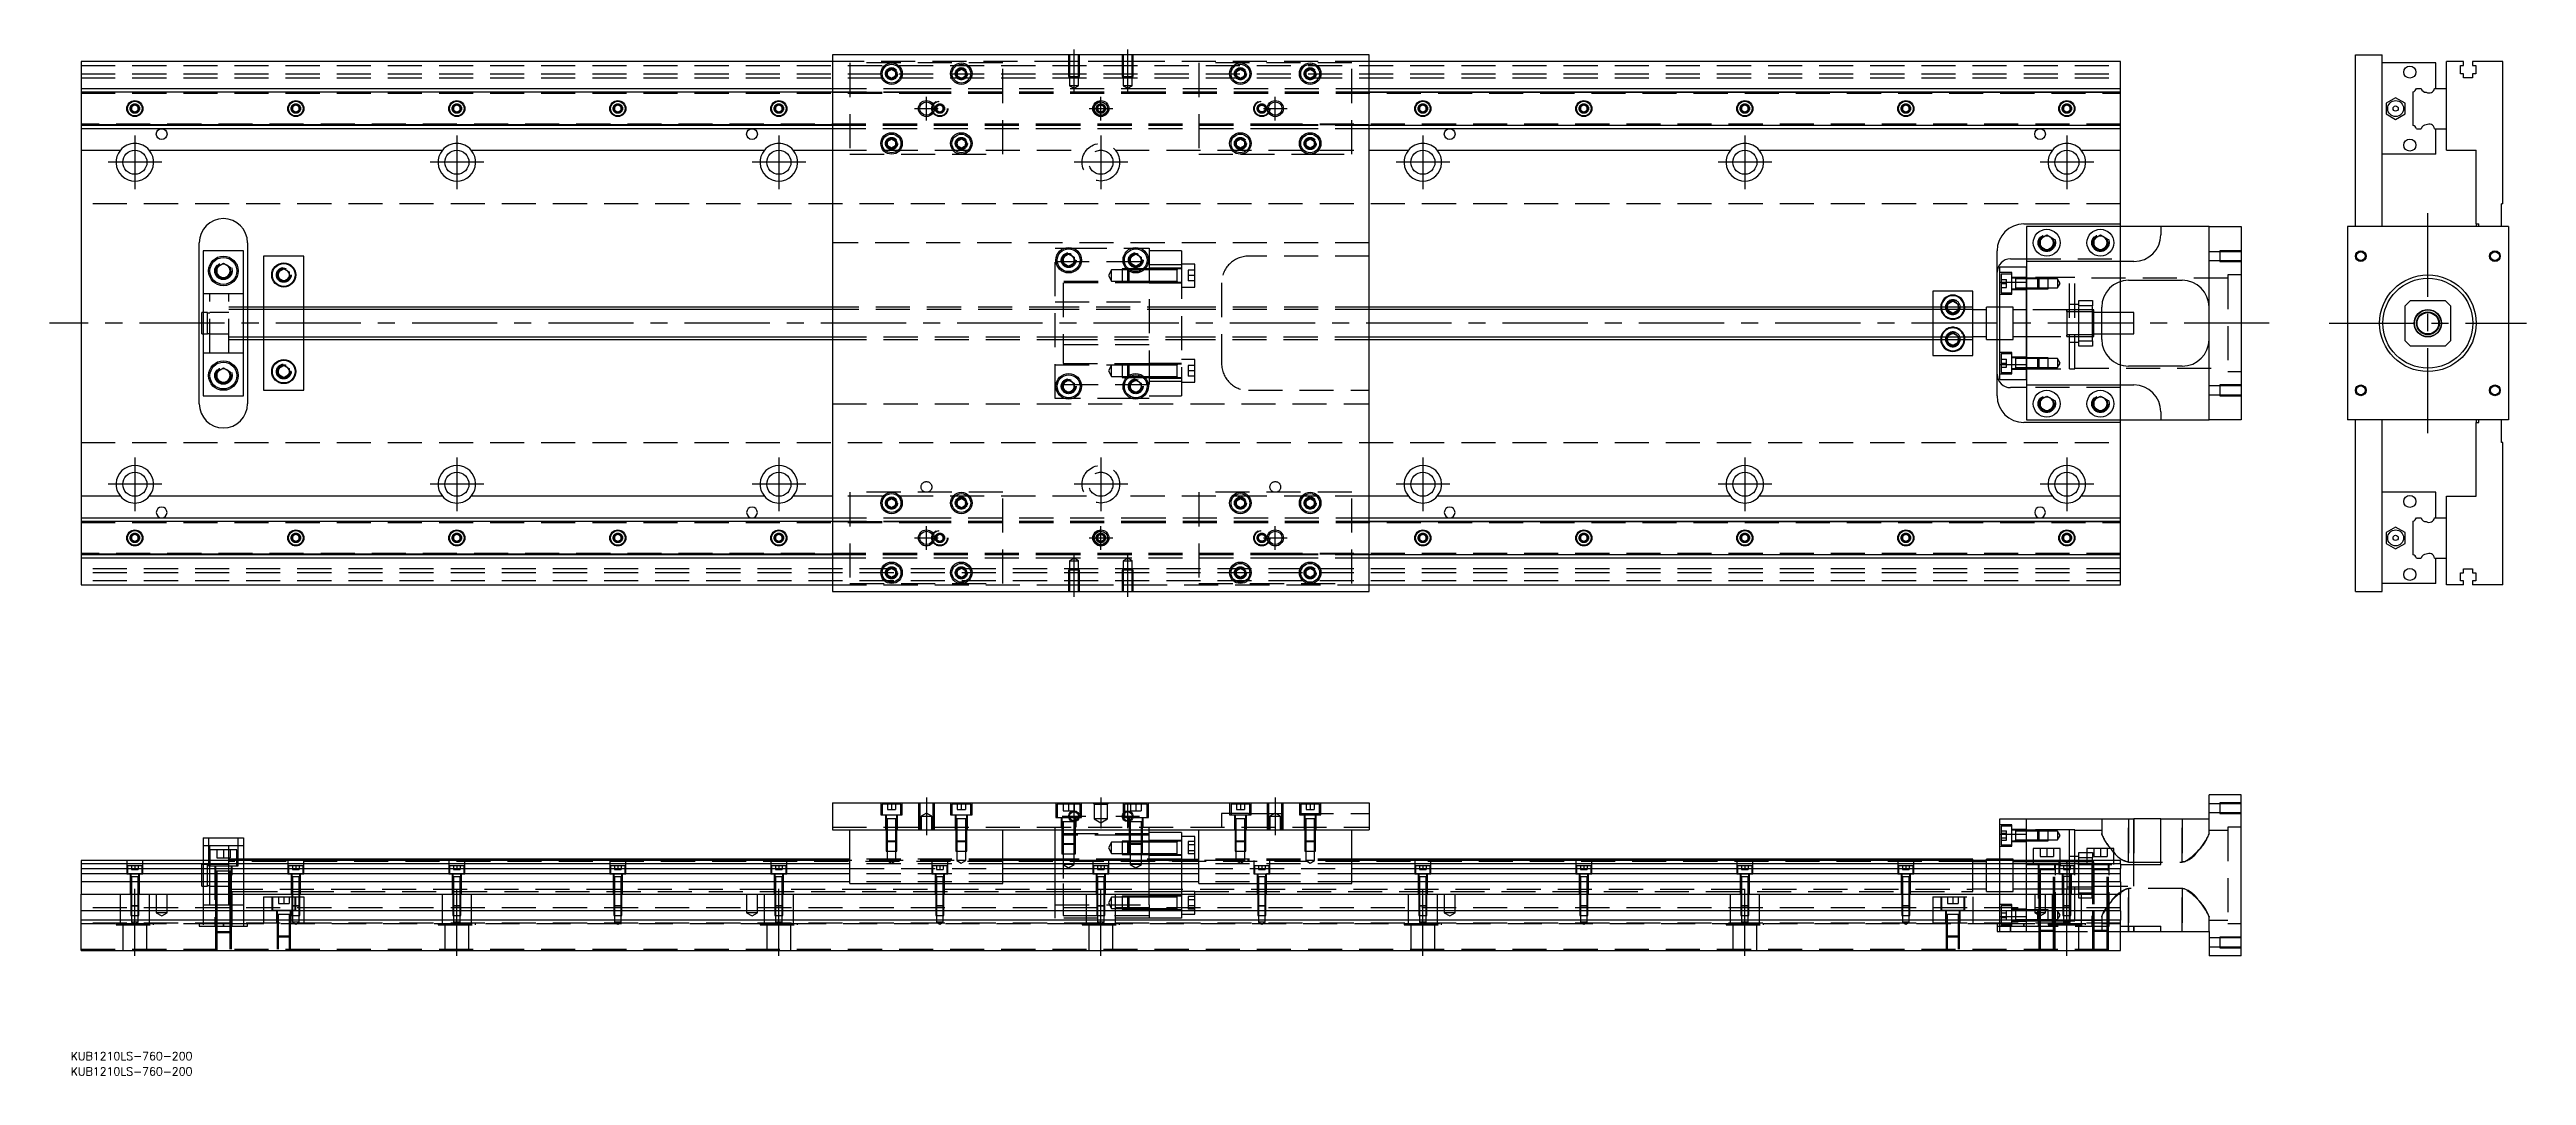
# Model space of a CAD drawing. Extents: x -12 to 911, y -280 to 102.
import ezdxf

# ---------------------------------------------------------------- set-up
doc = ezdxf.new("R2010")
doc.units = 0
doc.linetypes.add('CENTER', pattern=[50.8, 31.75, -6.35, 6.35, -6.35])
doc.linetypes.add('DASHED', pattern=[19.05, 12.7, -6.35])
doc.layers.get('0').update_dxf_attribs({"linetype": 'CONTINUOUS'})
doc.layers.add('CENTER', color=1, linetype='CENTER')
doc.styles.get("Standard").update_dxf_attribs({"font": 'txt.shx', "height": 3, "bigfont": 'bigfont.shx'})

# ---------------------------------------------------------------- blocks, each defined once
blk = doc.blocks.new('*U2')
at = {"color": 7, "linetype": 'CONTINUOUS'}
blk.add_text('KUB1210LS-760-200', height=3, dxfattribs=at).set_placement((-3.92, -280.32))
blk = doc.blocks.new('*U3')
at = {"color": 7, "linetype": 'CONTINUOUS'}
blk.add_text('KUB1210LS-760-200', height=3, dxfattribs=at).set_placement((-3.92, -274.59))

msp = doc.modelspace()

# ---------------------------------------------------------------- linework, layer by layer
at = {"color": 7, "linetype": 'CONTINUOUS'}
for p, q in [((0, 97.5), (0, 87.5)), ((280, 97.5), (0, 97.5)), ((480, 100), (280, 100)), ((280, 100), (280, -100)), ((300.5, 93.866026), (302, 94.73205)), ((300.5, 92.133974), (300.5, 93.866026)), ((302, 94.73205), (303.5, 93.866026)), ((303.5, 93.866026), (303.5, 92.133974)), ((326.5, 93.866026), (328, 94.73205)), ((326.5, 92.133974), (326.5, 93.866026)), ((328, 94.73205), (329.5, 93.866026)), ((329.5, 93.866026), (329.5, 92.133974)), ((430.5, 93.866026), (432, 94.73205)), ((430.5, 92.133974), (430.5, 93.866026)), ((432, 94.73205), (433.5, 93.866026)), ((433.5, 93.866026), (433.5, 92.133974)), ((456.5, 93.866026), (458, 94.73205)), ((456.5, 92.133974), (456.5, 93.866026)), ((458, 94.73205), (459.5, 93.866026)), ((459.5, 93.866026), (459.5, 92.133974)), ((480, -100), (480, 100)), ((760, 97.5), (480, 97.5)), ((760, 87.5), (760, 97.5)), ((847.525401, 36), (847.525401, 100)), ((847.525401, 100), (857.525401, 100)), ((857.525401, 36), (857.525401, 100)), ((877.525401, 97), (857.525401, 97)), ((877.525401, 87.5), (877.525401, 97)), ((881.525401, 87.5), (881.525401, 97.5)), ((887.825401, 97.5), (881.525401, 97.5)), ((886.675401, 96), (887.825401, 96)), ((886.675401, 93), (886.675401, 96)), ((887.825401, 93), (886.675401, 93)), ((887.825401, 96), (887.825401, 97.5)), ((887.825401, 91.5), (887.825401, 93)), ((891.225401, 97.5), (891.225401, 96)), ((902.525401, 97.5), (891.225401, 97.5)), ((891.225401, 96), (892.375401, 96)), ((891.225401, 93), (891.225401, 91.5)), ((892.375401, 93), (891.225401, 93)), ((892.375401, 96), (892.375401, 93)), ((902.525401, 44.5), (902.525401, 97.5)), ((0, 87.5), (280, 87.5)), ((0, 87.5), (0, 86.247728)), ((0, 86.247728), (0, 73.752272)), ((0, 86.247728), (280, 86.247728)), ((302, 91.26795), (300.5, 92.133974)), ((303.5, 92.133974), (302, 91.26795)), ((328, 91.26795), (326.5, 92.133974)), ((329.5, 92.133974), (328, 91.26795)), ((432, 91.26795), (430.5, 92.133974)), ((433.5, 92.133974), (432, 91.26795)), ((458, 91.26795), (456.5, 92.133974)), ((459.5, 92.133974), (458, 91.26795)), ((480, 87.5), (760, 87.5)), ((480, 86.247728), (760, 86.247728)), ((760, 86.247728), (760, 87.5)), ((760, 73.752272), (760, 86.247728)), ((862.525361, 84.041452), (859.025361, 82.020726)), ((866.02536, 82.020726), (862.525361, 84.041452)), ((869.025401, 73.752272), (869.025401, 86.247728)), ((870.277673, 87.5), (872.052081, 87.5)), ((877.002773, 87.5), (881.525401, 87.5)), ((881.525401, 72.5), (881.525401, 87.5)), ((881.525401, 72.5), (881.525401, 87.5)), ((891.225401, 91.5), (887.825401, 91.5)), ((18.75, 80.721688), (20, 81.443376)), ((18.75, 79.278312), (18.75, 80.721688)), ((20, 78.556624), (18.75, 79.278312)), ((20, 81.443376), (21.25, 80.721688)), ((21.25, 79.278312), (20, 78.556624)), ((21.25, 80.721688), (21.25, 79.278312)), ((78.75, 80.721688), (80, 81.443376)), ((78.75, 79.278312), (78.75, 80.721688)), ((80, 78.556624), (78.75, 79.278312)), ((80, 81.443376), (81.25, 80.721688)), ((81.25, 79.278312), (80, 78.556624)), ((81.25, 80.721688), (81.25, 79.278312)), ((138.75, 80.721688), (140, 81.443376)), ((138.75, 79.278312), (138.75, 80.721688)), ((140, 78.556624), (138.75, 79.278312)), ((140, 81.443376), (141.25, 80.721688)), ((141.25, 79.278312), (140, 78.556624)), ((141.25, 80.721688), (141.25, 79.278312)), ((198.75, 80.721688), (200, 81.443376)), ((198.75, 79.278312), (198.75, 80.721688)), ((200, 78.556624), (198.75, 79.278312)), ((200, 81.443376), (201.25, 80.721688)), ((201.25, 79.278312), (200, 78.556624)), ((201.25, 80.721688), (201.25, 79.278312)), ((258.75, 80.721688), (260, 81.443376)), ((258.75, 79.278312), (258.75, 80.721688)), ((260, 78.556624), (258.75, 79.278312)), ((260, 81.443376), (261.25, 80.721688)), ((261.25, 79.278312), (260, 78.556624)), ((261.25, 80.721688), (261.25, 79.278312)), ((498.75, 80.721688), (500, 81.443376)), ((498.75, 79.278312), (498.75, 80.721688)), ((500, 78.556624), (498.75, 79.278312)), ((500, 81.443376), (501.25, 80.721688)), ((501.25, 79.278312), (500, 78.556624)), ((501.25, 80.721688), (501.25, 79.278312)), ((558.75, 80.721688), (560, 81.443376)), ((558.75, 79.278312), (558.75, 80.721688)), ((560, 78.556624), (558.75, 79.278312)), ((560, 81.443376), (561.25, 80.721688)), ((561.25, 79.278312), (560, 78.556624)), ((561.25, 80.721688), (561.25, 79.278312)), ((618.75, 80.721688), (620, 81.443376)), ((618.75, 79.278312), (618.75, 80.721688)), ((620, 78.556624), (618.75, 79.278312)), ((620, 81.443376), (621.25, 80.721688)), ((621.25, 79.278312), (620, 78.556624)), ((621.25, 80.721688), (621.25, 79.278312)), ((678.75, 80.721688), (680, 81.443376)), ((678.75, 79.278312), (678.75, 80.721688)), ((680, 78.556624), (678.75, 79.278312)), ((680, 81.443376), (681.25, 80.721688)), ((681.25, 79.278312), (680, 78.556624)), ((681.25, 80.721688), (681.25, 79.278312)), ((738.75, 80.721688), (740, 81.443376)), ((738.75, 79.278312), (738.75, 80.721688)), ((740, 78.556624), (738.75, 79.278312)), ((740, 81.443376), (741.25, 80.721688)), ((741.25, 79.278312), (740, 78.556624)), ((741.25, 80.721688), (741.25, 79.278312)), ((859.025361, 82.020726), (859.02536, 77.979274)), ((859.02536, 77.979274), (862.525361, 75.958548)), ((862.525361, 75.958548), (866.02536, 77.979274)), ((866.02536, 77.979274), (866.02536, 82.020726)), ((280, 73.752272), (0, 73.752272)), ((0, 73.752272), (0, 72.5)), ((280, 72.5), (0, 72.5)), ((0, 72.5), (0, 64.5)), ((300.5, 67.866026), (302, 68.73205)), ((300.5, 66.133974), (300.5, 67.866026)), ((302, 65.26795), (300.5, 66.133974)), ((302, 68.73205), (303.5, 67.866026)), ((303.5, 66.133974), (302, 65.26795)), ((303.5, 67.866026), (303.5, 66.133974)), ((326.5, 67.866026), (328, 68.73205)), ((326.5, 66.133974), (326.5, 67.866026)), ((328, 65.26795), (326.5, 66.133974)), ((328, 68.73205), (329.5, 67.866026)), ((329.5, 66.133974), (328, 65.26795)), ((329.5, 67.866026), (329.5, 66.133974)), ((430.5, 67.866026), (432, 68.73205)), ((430.5, 66.133974), (430.5, 67.866026)), ((432, 65.26795), (430.5, 66.133974)), ((432, 68.73205), (433.5, 67.866026)), ((433.5, 66.133974), (432, 65.26795)), ((433.5, 67.866026), (433.5, 66.133974)), ((456.5, 67.866026), (458, 68.73205)), ((456.5, 66.133974), (456.5, 67.866026)), ((458, 65.26795), (456.5, 66.133974)), ((458, 68.73205), (459.5, 67.866026)), ((459.5, 66.133974), (458, 65.26795)), ((459.5, 67.866026), (459.5, 66.133974)), ((760, 73.752272), (480, 73.752272)), ((760, 72.5), (480, 72.5)), ((760, 72.5), (760, 73.752272)), ((760, 64.5), (760, 72.5)), ((870.277673, 72.5), (872.052081, 72.5)), ((877.002773, 72.5), (881.525401, 72.5)), ((877.525401, 63), (877.525401, 72.5)), ((881.525401, 64.5), (881.525401, 72.5)), ((0, 64.5), (14.638098, 64.5)), ((0, 64.5), (0, -64.5)), ((25.361902, 64.5), (134.638097, 64.5)), ((145.361903, 64.5), (254.638097, 64.5)), ((265.361903, 64.5), (280, 64.5)), ((480, 64.5), (494.638097, 64.5)), ((505.361903, 64.5), (614.638097, 64.5)), ((625.361903, 64.5), (734.638098, 64.5)), ((745.361902, 64.5), (760, 64.5)), ((760, 37), (760, 64.5)), ((877.525401, 63), (857.525401, 63)), ((881.525401, 64.5), (892.525401, 64.5)), ((892.525401, 37), (892.525401, 64.5)), ((724, 37), (760, 37)), ((760, 36), (760, 37)), ((892.525401, 37), (893.525401, 37)), ((892.525401, 37), (892.525401, 36)), ((893.525401, 36), (893.525401, 37)), ((902.525401, 44.5), (902.025401, 44.5)), ((902.025401, 36), (902.025401, 44.5)), ((44, -30), (44, 30)), ((62, 30), (62, 6)), ((725, 36), (725, 23)), ((775, 36), (725, 36)), ((730, 31.443376), (732.5, 32.886752)), ((730, 28.556624), (730, 31.443376)), ((732.5, 27.113248), (730, 28.556624)), ((732.5, 32.886752), (735, 31.443376)), ((735, 28.556624), (732.5, 27.113248)), ((735, 31.443376), (735, 28.556624)), ((750, 31.443376), (752.5, 32.886752)), ((750, 28.556624), (750, 31.443376)), ((752.5, 27.113248), (750, 28.556624)), ((752.5, 32.886752), (755, 31.443376)), ((755, 28.556624), (752.5, 27.113248)), ((755, 31.443376), (755, 28.556624)), ((775, 36), (775, 33)), ((793, 36), (775, 36)), ((793, 36), (805, 36)), ((793, -36), (793, 36)), ((805, 36), (805, -36)), ((904.525401, 36), (844.525401, 36)), ((844.525401, 36), (844.525401, -36)), ((904.525401, 36), (904.525401, -36)), ((60.5, 27), (45.5, 27)), ((45.5, 27), (45.5, -27)), ((50.5, 20.943376), (53, 22.386752)), ((50.5, 18.056624), (50.5, 20.943376)), ((53, 22.386752), (55.5, 20.943376)), ((55.5, 20.943376), (55.5, 18.056624)), ((60.5, -27), (60.5, 27)), ((68, 25), (68, 6)), ((83, 25), (68, 25)), ((73.5, 19.1547), (75.5, 20.309402)), ((73.5, 16.8453), (73.5, 19.1547)), ((75.5, 20.309402), (77.5, 19.1547)), ((77.5, 19.1547), (77.5, 16.8453)), ((83, 6), (83, 25)), ((366, 24.6547), (368, 25.809402)), ((366, 22.3453), (366, 24.6547)), ((368, 21.190598), (366, 22.3453)), ((368, 25.809402), (370, 24.6547)), ((370, 22.3453), (368, 21.190598)), ((370, 24.6547), (370, 22.3453)), ((391, 24.6547), (393, 25.809402)), ((391, 22.3453), (391, 24.6547)), ((393, 21.190598), (391, 22.3453)), ((393, 25.809402), (395, 24.6547)), ((395, 22.3453), (393, 21.190598)), ((395, 24.6547), (395, 22.3453)), ((714, 6), (714, 27)), ((715, 15.32971), (715, 21)), ((715, 21), (725, 21)), ((719, 24), (725, 24)), ((765, 23), (725, 23)), ((725, 23), (725, 15.32971)), ((53, 16.613248), (50.5, 18.056624)), ((55.5, 18.056624), (53, 16.613248)), ((75.5, 15.690598), (73.5, 16.8453)), ((77.5, 16.8453), (75.5, 15.690598)), ((408.4, 15.253516), (408.4, 15.254372)), ((705, 12), (690, 12)), ((690, 12), (690, 6)), ((705, 6), (705, 12)), ((715, -15.32971), (715, 15.32971)), ((715, 15.32971), (725, 15.32971)), ((725, -15.32971), (725, 15.32971)), ((725, 15.32971), (725, -15.32971)), ((760, 4), (760, 15.537734)), ((763, 16), (783, 16)), ((45, -4), (45, 4)), ((45.5, 4), (45, 4)), ((280, 6), (60.5, 6)), ((705, 6), (480, 6)), ((695.5, 7.1547), (697.5, 8.309402)), ((695.5, 6), (695.5, 7.1547)), ((697.5, 8.309402), (699.5, 7.1547)), ((699.5, 7.1547), (699.5, 6)), ((705, -6), (705, 6)), ((710, 5), (705, 5)), ((710, -6), (710, 6)), ((715, 6), (710, 6)), ((753, -6), (753, 6)), ((765, 4), (753, 4)), ((765, -4), (765, 4)), ((868.025401, 8.5), (866.025401, 6.5)), ((866.025401, -6.5), (866.025401, 6.5)), ((868.025401, 8.5), (881.025401, 8.5)), ((883.025401, 6.5), (881.025401, 8.5)), ((883.025401, 6.5), (883.025401, -6.5)), ((45, -4), (45.5, -4)), ((60.5, -6), (280, -6)), ((62, -6), (62, -30)), ((68, -6), (68, -25)), ((83, -25), (83, -6)), ((480, -6), (705, -6)), ((690, -6), (690, -12)), ((695.5, -7.1547), (695.5, -6)), ((697.5, -8.309402), (695.5, -7.1547)), ((699.5, -7.1547), (697.5, -8.309402)), ((699.5, -6), (699.5, -7.1547)), ((705, -5), (710, -5)), ((705, -12), (705, -6)), ((710, -6), (715, -6)), ((714, -27), (714, -6)), ((753, -4), (765, -4)), ((760, -15.538966), (760, -4)), ((866.025401, -6.5), (868.025401, -8.5)), ((881.025401, -8.5), (868.025401, -8.5)), ((881.025401, -8.5), (883.025401, -6.5)), ((50.5, -18.056624), (53, -16.613248)), ((50.5, -20.943376), (50.5, -18.056624)), ((53, -16.613248), (55.5, -18.056624)), ((55.5, -18.056624), (55.5, -20.943376)), ((73.5, -16.8453), (75.5, -15.690598)), ((73.5, -19.1547), (73.5, -16.8453)), ((75.5, -15.690598), (77.5, -16.8453)), ((77.5, -16.8453), (77.5, -19.1547)), ((408.4, -15.65352), (408.4, -15.253516)), ((690, -12), (705, -12)), ((715, -15.32971), (725, -15.32971)), ((715, -21), (715, -15.32971)), ((725, -15.32971), (725, -23)), ((783, -16), (763, -16)), ((45.5, -27), (60.5, -27)), ((53, -22.386752), (50.5, -20.943376)), ((55.5, -20.943376), (53, -22.386752)), ((68, -25), (83, -25)), ((75.5, -20.309402), (73.5, -19.1547)), ((77.5, -19.1547), (75.5, -20.309402)), ((366, -22.3453), (368, -21.190598)), ((366, -24.6547), (366, -22.3453)), ((368, -25.809402), (366, -24.6547)), ((368, -21.190598), (370, -22.3453)), ((370, -24.6547), (368, -25.809402)), ((370, -22.3453), (370, -24.6547)), ((391, -22.3453), (393, -21.190598)), ((391, -24.6547), (391, -22.3453)), ((393, -25.809402), (391, -24.6547)), ((393, -21.190598), (395, -22.3453)), ((395, -24.6547), (393, -25.809402)), ((395, -22.3453), (395, -24.6547)), ((408.4, -20.253526), (408.4, -19.85352)), ((715, -21), (725, -21)), ((725, -24), (719, -24)), ((725, -23), (765, -23)), ((725, -23), (725, -36)), ((730, -28.556624), (732.5, -27.113248)), ((732.5, -27.113248), (735, -28.556624)), ((750, -28.556624), (752.5, -27.113248)), ((752.5, -27.113248), (755, -28.556624)), ((725, -36), (775, -36)), ((730, -31.443376), (730, -28.556624)), ((732.5, -32.886752), (730, -31.443376)), ((735, -31.443376), (732.5, -32.886752)), ((735, -28.556624), (735, -31.443376)), ((750, -31.443376), (750, -28.556624)), ((752.5, -32.886752), (750, -31.443376)), ((755, -31.443376), (752.5, -32.886752)), ((755, -28.556624), (755, -31.443376)), ((760, -37), (760, -36)), ((775, -33), (775, -36)), ((775, -36), (793, -36)), ((805, -36), (793, -36)), ((904.525401, -36), (844.525401, -36)), ((847.525401, -100), (847.525401, -36)), ((857.525401, -100), (857.525401, -36)), ((892.525401, -36), (892.525401, -37)), ((893.525401, -37), (893.525401, -36)), ((902.025401, -44.5), (902.025401, -36)), ((760, -37), (724, -37)), ((760, -64.5), (760, -37)), ((892.525401, -64.5), (892.525401, -37)), ((892.525401, -37), (893.525401, -37)), ((902.525401, -44.5), (902.025401, -44.5)), ((902.525401, -97.5), (902.525401, -44.5)), ((0, -64.5), (0, -72.5)), ((14.638098, -64.5), (0, -64.5)), ((134.638097, -64.5), (25.361902, -64.5)), ((254.638097, -64.5), (145.361903, -64.5)), ((280, -64.5), (265.361903, -64.5)), ((494.638097, -64.5), (480, -64.5)), ((614.638097, -64.5), (505.361903, -64.5)), ((734.638098, -64.5), (625.361903, -64.5)), ((760, -64.5), (745.361902, -64.5)), ((760, -72.5), (760, -64.5)), ((877.525401, -63), (857.525401, -63)), ((877.525401, -72.5), (877.525401, -63)), ((881.525401, -72.5), (881.525401, -64.5)), ((881.525401, -64.5), (892.525401, -64.5)), ((0, -72.5), (280, -72.5)), ((0, -72.5), (0, -73.752272)), ((0, -73.752272), (280, -73.752272)), ((0, -73.752272), (0, -86.247728)), ((300.5, -66.133974), (302, -65.26795)), ((300.5, -67.866026), (300.5, -66.133974)), ((302, -68.73205), (300.5, -67.866026)), ((302, -65.26795), (303.5, -66.133974)), ((303.5, -67.866026), (302, -68.73205)), ((303.5, -66.133974), (303.5, -67.866026)), ((326.5, -66.133974), (328, -65.26795)), ((326.5, -67.866026), (326.5, -66.133974)), ((328, -68.73205), (326.5, -67.866026)), ((328, -65.26795), (329.5, -66.133974)), ((329.5, -67.866026), (328, -68.73205)), ((329.5, -66.133974), (329.5, -67.866026)), ((430.5, -66.133974), (432, -65.26795)), ((430.5, -67.866026), (430.5, -66.133974)), ((432, -68.73205), (430.5, -67.866026)), ((432, -65.26795), (433.5, -66.133974)), ((433.5, -67.866026), (432, -68.73205)), ((433.5, -66.133974), (433.5, -67.866026)), ((456.5, -66.133974), (458, -65.26795)), ((456.5, -67.866026), (456.5, -66.133974)), ((458, -68.73205), (456.5, -67.866026)), ((458, -65.26795), (459.5, -66.133974)), ((459.5, -67.866026), (458, -68.73205)), ((459.5, -66.133974), (459.5, -67.866026)), ((480, -72.5), (760, -72.5)), ((480, -73.752272), (760, -73.752272)), ((760, -73.752272), (760, -72.5)), ((760, -86.247728), (760, -73.752272)), ((869.025401, -86.247728), (869.025401, -73.752272)), ((870.277673, -72.5), (872.052081, -72.5)), ((877.002773, -72.5), (881.525401, -72.5)), ((881.525401, -87.5), (881.525401, -72.5)), ((881.525401, -87.5), (881.525401, -72.5)), ((18.75, -79.278312), (20, -78.556624)), ((18.75, -80.721688), (18.75, -79.278312)), ((20, -81.443376), (18.75, -80.721688)), ((20, -78.556624), (21.25, -79.278312)), ((21.25, -80.721688), (20, -81.443376)), ((21.25, -79.278312), (21.25, -80.721688)), ((78.75, -79.278312), (80, -78.556624)), ((78.75, -80.721688), (78.75, -79.278312)), ((80, -81.443376), (78.75, -80.721688)), ((80, -78.556624), (81.25, -79.278312)), ((81.25, -80.721688), (80, -81.443376)), ((81.25, -79.278312), (81.25, -80.721688)), ((138.75, -79.278312), (140, -78.556624)), ((138.75, -80.721688), (138.75, -79.278312)), ((140, -81.443376), (138.75, -80.721688)), ((140, -78.556624), (141.25, -79.278312)), ((141.25, -80.721688), (140, -81.443376)), ((141.25, -79.278312), (141.25, -80.721688)), ((198.75, -79.278312), (200, -78.556624)), ((198.75, -80.721688), (198.75, -79.278312)), ((200, -81.443376), (198.75, -80.721688)), ((200, -78.556624), (201.25, -79.278312)), ((201.25, -80.721688), (200, -81.443376)), ((201.25, -79.278312), (201.25, -80.721688)), ((258.75, -79.278312), (260, -78.556624)), ((258.75, -80.721688), (258.75, -79.278312)), ((260, -81.443376), (258.75, -80.721688)), ((260, -78.556624), (261.25, -79.278312)), ((261.25, -80.721688), (260, -81.443376)), ((261.25, -79.278312), (261.25, -80.721688)), ((498.75, -79.278312), (500, -78.556624)), ((498.75, -80.721688), (498.75, -79.278312)), ((500, -81.443376), (498.75, -80.721688)), ((500, -78.556624), (501.25, -79.278312)), ((501.25, -80.721688), (500, -81.443376)), ((501.25, -79.278312), (501.25, -80.721688)), ((558.75, -79.278312), (560, -78.556624)), ((558.75, -80.721688), (558.75, -79.278312)), ((560, -81.443376), (558.75, -80.721688)), ((560, -78.556624), (561.25, -79.278312)), ((561.25, -80.721688), (560, -81.443376)), ((561.25, -79.278312), (561.25, -80.721688)), ((618.75, -79.278312), (620, -78.556624)), ((618.75, -80.721688), (618.75, -79.278312)), ((620, -81.443376), (618.75, -80.721688)), ((620, -78.556624), (621.25, -79.278312)), ((621.25, -80.721688), (620, -81.443376)), ((621.25, -79.278312), (621.25, -80.721688)), ((678.75, -79.278312), (680, -78.556624)), ((678.75, -80.721688), (678.75, -79.278312)), ((680, -81.443376), (678.75, -80.721688)), ((680, -78.556624), (681.25, -79.278312)), ((681.25, -80.721688), (680, -81.443376)), ((681.25, -79.278312), (681.25, -80.721688)), ((738.75, -79.278312), (740, -78.556624)), ((738.75, -80.721688), (738.75, -79.278312)), ((740, -81.443376), (738.75, -80.721688)), ((740, -78.556624), (741.25, -79.278312)), ((741.25, -80.721688), (740, -81.443376)), ((741.25, -79.278312), (741.25, -80.721688)), ((859.025361, -77.979274), (859.02536, -82.020726)), ((859.02536, -82.020726), (862.525361, -84.041452)), ((862.525361, -75.958548), (859.025361, -77.979274)), ((866.02536, -77.979274), (862.525361, -75.958548)), ((862.525361, -84.041452), (866.02536, -82.020726)), ((866.02536, -82.020726), (866.02536, -77.979274)), ((0, -86.247728), (0, -87.5)), ((280, -86.247728), (0, -86.247728)), ((280, -87.5), (0, -87.5)), ((0, -87.5), (0, -97.5)), ((300.5, -92.133974), (302, -91.26795)), ((300.5, -93.866026), (300.5, -92.133974)), ((302, -91.26795), (303.5, -92.133974)), ((303.5, -92.133974), (303.5, -93.866026)), ((326.5, -92.133974), (328, -91.26795)), ((326.5, -93.866026), (326.5, -92.133974)), ((328, -91.26795), (329.5, -92.133974)), ((329.5, -92.133974), (329.5, -93.866026)), ((430.5, -92.133974), (432, -91.26795)), ((430.5, -93.866026), (430.5, -92.133974)), ((432, -91.26795), (433.5, -92.133974)), ((433.5, -92.133974), (433.5, -93.866026)), ((456.5, -92.133974), (458, -91.26795)), ((456.5, -93.866026), (456.5, -92.133974)), ((458, -91.26795), (459.5, -92.133974)), ((459.5, -92.133974), (459.5, -93.866026)), ((760, -86.247728), (480, -86.247728)), ((760, -87.5), (480, -87.5)), ((760, -87.5), (760, -86.247728)), ((760, -97.5), (760, -87.5)), ((870.277673, -87.5), (872.052081, -87.5)), ((877.002773, -87.5), (881.525401, -87.5)), ((877.525401, -97), (877.525401, -87.5)), ((881.525401, -97.5), (881.525401, -87.5)), ((887.825401, -91.5), (891.225401, -91.5)), ((887.825401, -93), (887.825401, -91.5)), ((891.225401, -91.5), (891.225401, -93)), ((0, -97.5), (280, -97.5)), ((280, -100), (480, -100)), ((302, -94.73205), (300.5, -93.866026)), ((303.5, -93.866026), (302, -94.73205)), ((328, -94.73205), (326.5, -93.866026)), ((329.5, -93.866026), (328, -94.73205)), ((432, -94.73205), (430.5, -93.866026)), ((433.5, -93.866026), (432, -94.73205)), ((458, -94.73205), (456.5, -93.866026)), ((459.5, -93.866026), (458, -94.73205)), ((480, -97.5), (760, -97.5)), ((847.525401, -100), (857.525401, -100)), ((877.525401, -97), (857.525401, -97)), ((887.825401, -97.5), (881.525401, -97.5)), ((886.675401, -93), (887.825401, -93)), ((886.675401, -96), (886.675401, -93)), ((887.825401, -96), (886.675401, -96)), ((887.825401, -97.5), (887.825401, -96)), ((891.225401, -93), (892.375401, -93)), ((891.225401, -96), (891.225401, -97.5)), ((892.375401, -96), (891.225401, -96)), ((902.525401, -97.5), (891.225401, -97.5)), ((892.375401, -93), (892.375401, -96)), ((280, -178.73), (280, -188.73)), ((280, -178.73), (480, -178.73)), ((480, -178.73), (480, -188.73)), ((793, -184.73), (793, -175.73)), ((805, -175.73), (793, -175.73)), ((805, -235.73), (805, -175.73)), ((45.5, -191.73), (45.5, -200.23)), ((45.5, -191.73), (60.5, -191.73)), ((60.5, -191.73), (60.5, -200.23)), ((280, -188.73), (480, -188.73)), ((286.5, -208.73), (286.5, -188.73)), ((343.5, -208.73), (343.5, -188.73)), ((363, -200.23), (363, -188.73)), ((398, -200.23), (398, -188.73)), ((410, -189.73), (398, -189.73)), ((410, -189.73), (410, -200.23)), ((415, -191.23), (410, -191.23)), ((415, -199.73), (415, -191.23)), ((416.5, -208.73), (416.5, -188.73)), ((473.5, -208.73), (473.5, -188.73)), ((715, -190.40029), (715, -184.73)), ((715, -184.73), (725, -184.73)), ((715, -200.23), (715, -190.40029)), ((715, -190.40029), (725, -190.40029)), ((725, -184.73), (765, -184.73)), ((725, -200.23), (725, -184.73)), ((765, -201.73), (765, -184.73)), ((775, -184.73), (765, -184.73)), ((775, -201.73), (775, -184.73)), ((775, -184.73), (793, -184.73)), ((286.5, -200.23), (0, -200.23)), ((0, -200.23), (0, -201.482272)), ((0, -201.482272), (0, -203.25668)), ((286.5, -201.482272), (0, -201.482272)), ((286.5, -199.73), (60.5, -199.73)), ((363, -199.73), (343.5, -199.73)), ((416.5, -200.23), (343.5, -200.23)), ((416.5, -201.482272), (343.5, -201.482272)), ((410, -199.73), (416.5, -199.73)), ((705, -199.73), (473.5, -199.73)), ((760, -200.23), (473.5, -200.23)), ((760, -201.482272), (473.5, -201.482272)), ((705, -200.23), (705, -199.73)), ((710, -200.23), (710, -199.73)), ((715, -199.73), (710, -199.73)), ((737.5, -195.73), (727.5, -195.73)), ((727.5, -195.73), (727.5, -200.23)), ((737.5, -200.23), (737.5, -195.73)), ((741, -201.48), (740, -201.48)), ((744.5, -201.48), (741, -201.48)), ((747.5, -201.48), (744.5, -201.48)), ((757.5, -195.73), (747.5, -195.73)), ((747.5, -195.73), (747.5, -200.23)), ((749.5, -201.48), (747.5, -201.48)), ((750, -201.48), (749.5, -201.48)), ((757.5, -200.23), (757.5, -195.73)), ((760, -201.482272), (760, -200.23)), ((760, -201.482272), (760, -203.25668)), ((760, -201.73), (775, -201.73)), ((0, -203.25668), (286.5, -203.25668)), ((0, -203.25668), (0, -205.153076)), ((0, -205.153076), (0, -208.207372)), ((286.5, -205.153076), (0, -205.153076)), ((286.5, -208.207372), (0, -208.207372)), ((0, -208.207372), (0, -212.73)), ((286.5, -208.73), (343.5, -208.73)), ((343.5, -203.25668), (416.5, -203.25668)), ((416.5, -205.153076), (343.5, -205.153076)), ((416.5, -208.207372), (343.5, -208.207372)), ((416.5, -208.73), (473.5, -208.73)), ((473.5, -203.25668), (760, -203.25668)), ((760, -205.153076), (473.5, -205.153076)), ((760, -208.207372), (473.5, -208.207372)), ((760, -205.153076), (760, -203.25668)), ((760, -208.207372), (760, -205.153076)), ((760, -208.207372), (760, -212.73)), ((0, -219.03), (0, -212.73)), ((0, -212.73), (760, -212.73)), ((760, -219.03), (0, -219.03)), ((0, -222.43), (0, -219.03)), ((760, -219.03), (760, -212.73)), ((760, -219.03), (760, -222.43)), ((0, -233.73), (0, -222.43)), ((760, -222.43), (0, -222.43)), ((760, -233.73), (760, -222.43)), ((760, -224.73), (775, -224.73)), ((760, -226.73), (765, -226.73)), ((765, -226.73), (765, -224.73)), ((765, -226.73), (775, -226.73)), ((775, -226.73), (775, -224.73)), ((775, -226.73), (793, -226.73)), ((793, -226.73), (793, -235.73)), ((0, -233.73), (760, -233.73)), ((805, -235.73), (793, -235.73))]:
    msp.add_line(p, q, dxfattribs=at)
at = {"color": 3, "linetype": 'DASHED'}
for p, q in [((0, 96), (760, 96)), ((0, 93), (760, 93)), ((368.000006, 97.5), (280, 97.5)), ((286.5, 97), (286.5, 63)), ((343.5, 97), (286.5, 97)), ((300, 93), (300.030168, 93.346066)), ((329.973226, 93.326156), (330, 93)), ((343.5, 63), (343.5, 97)), ((368.000006, 100), (368.000006, 92)), ((371.999994, 97.5), (368.000006, 97.5)), ((368.35, 100), (368.35, 92)), ((371.65, 92), (371.65, 100)), ((371.999994, 92), (371.999994, 100)), ((388.000006, 97.5), (371.999994, 97.5)), ((388.000006, 100), (388.000006, 92)), ((391.999994, 97.5), (388.000006, 97.5)), ((388.35, 100), (388.35, 92)), ((391.65, 92), (391.65, 100)), ((391.999994, 92), (391.999994, 100)), ((480, 97.5), (391.999994, 97.5)), ((473.5, 97), (416.5, 97)), ((416.5, 97), (416.5, 63)), ((433.973226, 93.326156), (434, 93)), ((456, 93), (456.030168, 93.346066)), ((473.5, 63), (473.5, 97)), ((0, 91.5), (760, 91.5)), ((0, 86.1147), (280, 86.1147)), ((0, 86.1), (311.5, 86.1)), ((0, 85.8), (311.5, 85.8)), ((280, 87.5), (311.5, 87.5)), ((280, 86.247728), (311.5, 86.247728)), ((280, 86.1147), (311.5, 86.1147)), ((311.5, 87.5), (368.5, 87.5)), ((311.5, 86.247728), (368.5, 86.247728)), ((311.5, 86.1147), (368.5, 86.1147)), ((311.5, 86.1), (368.5, 86.1)), ((311.5, 86.1), (368.5, 86.1)), ((311.5, 85.8), (368.5, 85.8)), ((311.5, 85.8), (368.5, 85.8)), ((368.000006, 92), (371.999994, 92)), ((368.35, 92), (368.35, 88.5)), ((371.65, 88.5), (368.35, 88.5)), ((368.35, 88.5), (370, 87.547372)), ((368.5, 87.5), (391.5, 87.5)), ((368.5, 86.247728), (391.5, 86.247728)), ((368.5, 86.1147), (391.5, 86.1147)), ((368.5, 86.1), (391.5, 86.1)), ((368.5, 85.8), (391.5, 85.8)), ((370, 87.547372), (371.65, 88.5)), ((371.65, 88.5), (371.65, 92)), ((388.000006, 92), (391.999994, 92)), ((388.35, 92), (388.35, 88.5)), ((391.65, 88.5), (388.35, 88.5)), ((388.35, 88.5), (390, 87.547372)), ((390, 87.547372), (391.65, 88.5)), ((391.5, 87.5), (448.5, 87.5)), ((391.5, 86.247728), (448.5, 86.247728)), ((391.5, 86.1147), (448.5, 86.1147)), ((391.5, 86.1), (448.5, 86.1)), ((391.5, 86.1), (448.5, 86.1)), ((391.5, 85.8), (448.5, 85.8)), ((391.5, 85.8), (448.5, 85.8)), ((391.65, 88.5), (391.65, 92)), ((448.5, 87.5), (480, 87.5)), ((448.5, 86.247728), (480, 86.247728)), ((448.5, 86.1147), (480, 86.1147)), ((448.5, 86.1), (760, 86.1)), ((448.5, 85.8), (760, 85.8)), ((480, 86.1147), (760, 86.1147)), ((311.5, 74.2), (0, 74.2)), ((311.5, 73.9), (0, 73.9)), ((280, 73.8853), (0, 73.8853)), ((21.477374, 80.25955), (21.5, 80)), ((78.5, 80), (78.516134, 80.21941)), ((141.477374, 80.25955), (141.5, 80)), ((201.477374, 80.25955), (201.5, 80)), ((261.477374, 80.25955), (261.5, 80)), ((311.5, 73.8853), (280, 73.8853)), ((368.5, 74.2), (311.5, 74.2)), ((368.5, 73.9), (311.5, 73.9)), ((368.5, 73.8853), (311.5, 73.8853)), ((318.75, 80.721688), (320, 81.443376)), ((318.75, 79.278312), (318.75, 80.721688)), ((320, 78.556624), (318.75, 79.278312)), ((320, 81.443376), (321.25, 80.721688)), ((321.25, 79.278312), (320, 78.556624)), ((321.25, 80.721688), (321.25, 79.278312)), ((321.477374, 80.25955), (321.5, 80)), ((391.5, 74.2), (368.5, 74.2)), ((391.5, 73.9), (368.5, 73.9)), ((391.5, 73.8853), (368.5, 73.8853)), ((378.75, 80.721688), (380, 81.443376)), ((378.75, 79.278312), (378.75, 80.721688)), ((380, 78.556624), (378.75, 79.278312)), ((380, 81.443376), (381.25, 80.721688)), ((381.25, 79.278312), (380, 78.556624)), ((381.25, 80.721688), (381.25, 79.278312)), ((381.477374, 80.25955), (381.5, 80)), ((448.5, 74.2), (391.5, 74.2)), ((448.5, 73.9), (391.5, 73.9)), ((448.5, 73.8853), (391.5, 73.8853)), ((438.5, 80), (438.52041, 80.24661)), ((438.75, 80.721688), (440, 81.443376)), ((438.75, 79.278312), (438.75, 80.721688)), ((440, 78.556624), (438.75, 79.278312)), ((440, 81.443376), (441.25, 80.721688)), ((441.25, 79.278312), (440, 78.556624)), ((441.25, 80.721688), (441.25, 79.278312)), ((760, 74.2), (448.5, 74.2)), ((760, 73.9), (448.5, 73.9)), ((480, 73.8853), (448.5, 73.8853)), ((760, 73.8853), (480, 73.8853)), ((498.5, 80), (498.516134, 80.21941)), ((558.5, 80), (558.516134, 80.21941)), ((618.5, 80), (618.516134, 80.21941)), ((678.5, 80), (678.516134, 80.21941)), ((738.5, 80), (738.516134, 80.21941)), ((311.5, 73.752272), (280, 73.752272)), ((311.5, 72.5), (280, 72.5)), ((303.973226, 67.326156), (304, 67)), ((368.5, 73.752272), (311.5, 73.752272)), ((368.5, 72.5), (311.5, 72.5)), ((326, 67), (326.023172, 67.30356)), ((391.5, 73.752272), (368.5, 73.752272)), ((391.5, 72.5), (368.5, 72.5)), ((448.5, 73.752272), (391.5, 73.752272)), ((448.5, 72.5), (391.5, 72.5)), ((433.973226, 67.326156), (434, 67)), ((480, 73.752272), (448.5, 73.752272)), ((480, 72.5), (448.5, 72.5)), ((459.973226, 67.326156), (460, 67)), ((280, 64.5), (374.638098, 64.5)), ((286.5, 63), (343.5, 63)), ((385.361903, 64.5), (480, 64.5)), ((416.5, 63), (432, 63)), ((432, 63), (458, 63)), ((458, 63), (473.5, 63)), ((760, 44.5), (0, 44.5)), ((480, 30), (280, 30)), ((363, 28), (366.47931, 28)), ((363, -28), (363, 28)), ((366.47931, 28), (369.52069, 28)), ((369.52069, 28), (391.47931, 28)), ((391.47931, 28), (394.52069, 28)), ((394.52069, 28), (398, 28)), ((398, 28), (398, -28)), ((735.477798, 30.364306), (735.5, 30)), ((755.477798, 30.364306), (755.5, 30)), ((760, 24), (760, 36)), ((50, 19.5), (50.020026, 19.846056)), ((363, 23), (398, 23)), ((370.483582, 23.786038), (370.5, 23.5)), ((384, 19.85352), (382.787564, 17.75352)), ((384, 15.65352), (384, 19.85352)), ((388, 19.85352), (384, 19.85352)), ((388, 20.253516), (388, 15.253526)), ((389.532604, 20.253516), (388, 20.253516)), ((389.99998, 19.85352), (388, 19.85352)), ((390.25722, 20.253516), (389.532604, 20.253516)), ((390.33547, 20.18899), (390, 19.85352)), ((390, 19.81727), (390, 19.85352)), ((390.816954, 19.85352), (390, 19.85352)), ((390, 15.65352), (390, 19.81727)), ((390.39998, 20.253516), (390.25722, 20.253516)), ((390.4, 20.25352), (390.33547, 20.18899)), ((395.74278, 20.253516), (390.399994, 20.253516)), ((390.4, 20.25352), (390.4, 20.13808)), ((395.742786, 20.25352), (390.4, 20.25352)), ((390.4, 20.13808), (390.4, 19.524764)), ((390.4, 19.524764), (390.4, 15.25352)), ((395.183046, 19.85352), (390.816954, 19.85352)), ((396.04396, 19.85352), (395.183046, 19.85352)), ((395.483582, 23.786038), (395.5, 23.5)), ((396.467396, 20.253516), (395.74278, 20.253516)), ((396.467402, 20.25352), (395.742786, 20.25352)), ((398, 19.85352), (396.04396, 19.85352)), ((398, 20.253516), (396.467396, 20.253516)), ((398, 20.25352), (396.467402, 20.25352)), ((410, 27), (398, 27)), ((410, 21.748564), (398, 21.748564)), ((410, 20.50352), (398, 20.50352)), ((408.405, 20.25352), (398.00002, 20.25352)), ((408.4, 19.85352), (398.00002, 19.85352)), ((410, 20.25352), (408.395, 20.25352)), ((408.4, 19.996122), (408.4, 20.25352)), ((408.4, 20.25352), (408.4, 19.996072)), ((408.4, 15.51097), (408.4, 19.996122)), ((410, 27), (410, 21.748564)), ((415, 22.00352), (410, 22.00352)), ((410, 21.748564), (410, -21.748564)), ((412.5, 19.75352), (412.5, 17.75352)), ((415, 19.75352), (412.5, 19.75352)), ((415, 13.50352), (415, 22.00352)), ((480, 25), (435, 25)), ((719.5, 18.849242), (715, 18.849242)), ((719.5, 10.849242), (719.5, 18.849242)), ((725, 24), (760, 24)), ((725, 15.32971), (725, 21)), ((760, 23), (760, 24)), ((760, 15.539392), (760, 23)), ((797, 26.65), (793, 26.65)), ((793, 23.35), (797, 23.35)), ((797, 26.999994), (797, 23.000006)), ((805, 26.999994), (797, 26.999994)), ((805, 26.65), (797, 26.65)), ((797, 23.35), (805, 23.35)), ((797, 23.000006), (805, 23.000006)), ((48, 11), (45.5, 11)), ((48, -11), (48, 11)), ((55, 11), (48, 11)), ((55, -11), (55, 11)), ((60.5, 11), (55, 11)), ((73, 18), (73.012884, 18.253488)), ((398, 15.5), (363, 15.5)), ((366, 15), (366, -15)), ((398, 15), (366, 15)), ((382.787564, 17.75352), (384, 15.65352)), ((384, 15.65352), (388, 15.65352)), ((388, 15.65352), (389.99998, 15.65352)), ((388, 15.253526), (390.39998, 15.253526)), ((390, 15.65352), (390.4, 15.25352)), ((390, 15.65352), (398, 15.65352)), ((390.4, 15.253526), (398, 15.253526)), ((390.4, 15.25352), (398, 15.25352)), ((398, 15.00352), (410, 15.00352)), ((398.00002, 15.65352), (408.4, 15.65352)), ((398.00002, 15.25352), (408.405, 15.25352)), ((408.395, 15.25352), (410, 15.25352)), ((408.4, 15.510988), (408.4, 15.25352)), ((408.4, 15.25352), (408.4, 15.51097)), ((410, 13.50352), (415, 13.50352)), ((412.5, 17.75352), (412.5, 15.75352)), ((415, 17.75352), (412.5, 17.75352)), ((415, 15.75352), (412.5, 15.75352)), ((425, 15), (425, -15)), ((715, 10.849242), (719.5, 10.849242)), ((715.5, 18.349242), (715.5, 11.349242)), ((719.5, 18.349242), (715.5, 18.349242)), ((715.5, 16.349242), (717.5, 16.349242)), ((715.5, 14.849242), (717.5, 14.849242)), ((715.5, 13.349242), (717.5, 13.349242)), ((715.5, 11.349242), (719.5, 11.349242)), ((717.5, 14.849242), (717.5, 16.349242)), ((717.5, 13.349242), (717.5, 14.849242)), ((725, 17.099242), (719.5, 17.099242)), ((720.9, 16.849242), (719.5, 16.849242)), ((719.5, 12.849242), (720.9, 12.849242)), ((719.5, 12.599242), (725, 12.599242)), ((720.9, 16.849242), (720.895, 16.849242)), ((720.895, 12.849242), (720.9, 12.849242)), ((720.9, 16.849242), (720.9, 16.63278)), ((724.99998, 16.849242), (720.9, 16.849242)), ((720.905, 16.849242), (720.9, 16.849242)), ((720.9, 16.63278), (720.9, 13.065704)), ((724.99998, 16.499242), (720.9, 16.499242)), ((720.9, 13.199242), (724.99998, 13.199242)), ((720.9, 13.065704), (720.9, 12.849242)), ((720.9, 12.849242), (724.99998, 12.849242)), ((720.9, 12.849242), (720.905, 12.849242)), ((741, 17), (725, 17)), ((729.15, 16.849242), (725, 16.849242)), ((729.150006, 16.849238), (725, 16.849238)), ((729.5, 16.499242), (725, 16.499242)), ((725, 13.199242), (729.5, 13.199242)), ((725, 12.849248), (729.150006, 12.849248)), ((725, 12.849242), (729.15, 12.849242)), ((729.15, 12.849242), (729.15, 16.849242)), ((729.5, 16.499242), (729.15, 16.849242)), ((729.15, 12.849242), (729.5, 13.199242)), ((733, 16.849238), (729.15002, 16.849238)), ((729.15002, 12.849248), (733, 12.849248)), ((729.5, 16.499242), (729.5, 13.199242)), ((733, 16.499242), (729.50002, 16.499242)), ((729.50002, 13.199242), (733, 13.199242)), ((733, 12.849248), (733, 16.849238)), ((736.5, 16.499242), (733, 16.499242)), ((733, 13.199242), (736.5, 13.199242)), ((736.5, 16.499242), (736.5, 13.199242)), ((737.452628, 14.849242), (736.5, 16.499242)), ((736.5, 13.199242), (737.452628, 14.849242)), ((741, -17), (741, 17)), ((743, 17), (741, 17)), ((743, -17), (743, 17)), ((800, 16.75), (743, 16.75)), ((760, 15.537734), (760, 15.539392)), ((800, 18), (800, -18)), ((805, 18), (800, 18)), ((47.1, 4), (45.5, 4)), ((47.1, -4), (47.1, 4)), ((48, 3.8), (47.1, 3.8)), ((55, 4), (48, 4)), ((60.5, 6), (55, 6)), ((60.5, 5.125), (55, 5.125)), ((62, 6), (62, 5.125)), ((62, 5.125), (62, -5.125)), ((68, 6), (68, -6)), ((83, -6), (83, 6)), ((365.99998, 6), (280, 6)), ((365.99998, 5.125), (280, 5.125)), ((363, 8), (398, 8)), ((410, 6), (366, 6)), ((410, 5.125), (366, 5.125)), ((480, 6), (410.00002, 6)), ((480, 5.125), (410.00002, 5.125)), ((690, 6), (690, -6)), ((695.5, 4.8453), (695.5, 6)), ((697.5, 3.690598), (695.5, 4.8453)), ((699.5, 4.8453), (697.5, 3.690598)), ((699.5, 6), (699.5, 5.125)), ((699.5, 5.125), (699.5, 4.8453)), ((699.983582, 6.286038), (700, 6)), ((714, -6), (714, 6)), ((720, 6), (715, 6)), ((720, -6), (720, 6)), ((725, 5), (720, 5)), ((740.005, 5), (725, 5)), ((749.5, 5), (739.995, 5)), ((740, 4.43509), (740, 5)), ((740, 5), (740, 4.435078)), ((740, 4.435078), (740, -4.43509)), ((750, 4.25), (740, 4.25)), ((749.5, 5), (740.005, 5)), ((744.5, 7), (741, 7)), ((744.5, 8.5), (749.5, 8.5)), ((744.5, 6.5), (744.5, 8.5)), ((749.5, 6.5), (744.5, 6.5)), ((744.5, -6.5), (744.5, 6.5)), ((749.5, 8.5), (749.5, 6.5)), ((749.5, -6.5), (749.5, 6.5)), ((750, 5), (749.5, 5)), ((750, -5), (750, 5)), ((753, 4), (750, 4)), ((760, -4), (760, 4)), ((45.5, -4), (47.1, -4)), ((47.1, -3.8), (48, -3.8)), ((48, -4), (55, -4)), ((55, -5.125), (60.5, -5.125)), ((55, -6), (60.5, -6)), ((62, -5.125), (62, -6)), ((280, -5.125), (365.99998, -5.125)), ((280, -6), (365.99998, -6)), ((398, -8), (363, -8)), ((366, -5.125), (410, -5.125)), ((366, -6), (410, -6)), ((410.00002, -5.125), (480, -5.125)), ((410.00002, -6), (480, -6)), ((695.5, -4.8453), (697.5, -3.690598)), ((695.5, -6), (695.5, -4.8453)), ((697.5, -3.690598), (699.5, -4.8453)), ((699.5, -4.8453), (699.5, -5.125)), ((699.5, -5.125), (699.5, -6)), ((699.983582, -5.713962), (700, -6)), ((715, -6), (720, -6)), ((720, -5), (725, -5)), ((725, -5), (740.005, -5)), ((739.995, -5), (749.5, -5)), ((740, -4.25), (750, -4.25)), ((740, -5), (740, -4.435078)), ((740, -4.43509), (740, -5)), ((740.005, -5), (749.5, -5)), ((741, -7), (744.5, -7)), ((744.5, -6.5), (749.5, -6.5)), ((744.5, -8.5), (744.5, -6.5)), ((749.5, -8.5), (744.5, -8.5)), ((749.5, -5), (750, -5)), ((749.5, -6.5), (749.5, -8.5)), ((750, -4), (753, -4)), ((45.5, -11), (48, -11)), ((48, -11), (55, -11)), ((55, -11), (60.5, -11)), ((77.983582, -17.713962), (78, -18)), ((363, -15.5), (398, -15.5)), ((366, -15), (398, -15)), ((384, -15.65352), (382.787564, -17.75352)), ((382.787564, -17.75352), (384, -19.85352)), ((384, -19.85352), (384, -15.65352)), ((388, -15.65352), (384, -15.65352)), ((388, -15.253526), (388, -20.253516)), ((390.39998, -15.253526), (388, -15.253526)), ((389.99998, -15.65352), (388, -15.65352)), ((390.4, -15.25352), (390, -15.65352)), ((390, -19.81727), (390, -15.65352)), ((398, -15.65352), (390, -15.65352)), ((390.4, -15.25352), (390.4, -19.524764)), ((398, -15.25352), (390.4, -15.25352)), ((398, -15.253526), (390.4, -15.253526)), ((410, -15.00352), (398, -15.00352)), ((408.405, -15.25352), (398.00002, -15.25352)), ((408.4, -15.65352), (398.00002, -15.65352)), ((410, -15.25352), (408.395, -15.25352)), ((408.4, -15.51092), (408.4, -15.25352)), ((408.4, -15.25352), (408.4, -15.51097)), ((408.4, -19.996072), (408.4, -15.51092)), ((415, -13.50352), (410, -13.50352)), ((412.5, -15.75352), (412.5, -17.75352)), ((415, -15.75352), (412.5, -15.75352)), ((412.5, -17.75352), (412.5, -19.75352)), ((415, -17.75352), (412.5, -17.75352)), ((415, -22.00352), (415, -13.50352)), ((719.5, -10.849242), (715, -10.849242)), ((715.5, -11.349242), (715.5, -18.349242)), ((719.5, -11.349242), (715.5, -11.349242)), ((715.5, -13.349242), (717.5, -13.349242)), ((715.5, -14.849242), (717.5, -14.849242)), ((715.5, -16.349242), (717.5, -16.349242)), ((715.5, -18.349242), (719.5, -18.349242)), ((717.5, -14.849242), (717.5, -13.349242)), ((717.5, -16.349242), (717.5, -14.849242)), ((719.5, -18.849242), (719.5, -10.849242)), ((725, -12.599242), (719.5, -12.599242)), ((720.9, -12.849242), (719.5, -12.849242)), ((719.5, -16.849242), (720.9, -16.849242)), ((719.5, -17.099242), (725, -17.099242)), ((720.9, -12.849242), (720.895, -12.849242)), ((720.895, -16.849242), (720.9, -16.849242)), ((720.9, -12.849242), (720.9, -13.065704)), ((720.9, -13.06595), (720.9, -12.849242)), ((724.99998, -12.849242), (720.9, -12.849242)), ((720.905, -12.849242), (720.9, -12.849242)), ((720.9, -13.065704), (720.9, -16.63278)), ((724.99998, -13.199242), (720.9, -13.199242)), ((720.9, -16.499242), (724.99998, -16.499242)), ((720.9, -16.849242), (720.9, -16.632574)), ((720.9, -16.63278), (720.9, -16.849242)), ((720.9, -16.849242), (724.99998, -16.849242)), ((720.9, -16.849242), (720.905, -16.849242)), ((729.15, -12.849242), (725, -12.849242)), ((729.150006, -12.849248), (725, -12.849248)), ((729.5, -13.199242), (725, -13.199242)), ((725, -21), (725, -15.32971)), ((725, -16.499242), (729.5, -16.499242)), ((725, -16.849238), (729.150006, -16.849238)), ((725, -16.849242), (729.15, -16.849242)), ((725, -17), (741, -17)), ((729.15, -16.849242), (729.15, -12.849242)), ((729.5, -13.199242), (729.15, -12.849242)), ((729.15, -16.849242), (729.5, -16.499242)), ((733, -12.849248), (729.15002, -12.849248)), ((729.15002, -16.849238), (733, -16.849238)), ((729.5, -13.199242), (729.5, -16.499242)), ((733, -13.199242), (729.50002, -13.199242)), ((729.50002, -16.499242), (733, -16.499242)), ((733, -16.849238), (733, -12.849248)), ((736.5, -13.199242), (733, -13.199242)), ((733, -16.499242), (736.5, -16.499242)), ((736.5, -13.199242), (736.5, -16.499242)), ((737.452628, -14.849242), (736.5, -13.199242)), ((736.5, -16.499242), (737.452628, -14.849242)), ((741, -17), (743, -17)), ((743, -16.75), (800, -16.75)), ((760, -15.539392), (760, -15.538966)), ((760, -23), (760, -15.539392)), ((800, -18), (805, -18)), ((55.977798, -19.135694), (56, -19.5)), ((398, -23), (363, -23)), ((365.5, -23.5), (365.518502, -23.196412)), ((384, -19.85352), (388, -19.85352)), ((388, -19.85352), (389.99998, -19.85352)), ((388, -20.253516), (389.532604, -20.253516)), ((389.532604, -20.253516), (390.25722, -20.253516)), ((390, -19.85352), (390, -19.81727)), ((390, -19.85352), (390.816954, -19.85352)), ((390, -19.85352), (390.33547, -20.18899)), ((390.25722, -20.253516), (390.39998, -20.253516)), ((390.33547, -20.18899), (390.4, -20.25352)), ((390.399994, -20.253516), (395.74278, -20.253516)), ((390.4, -19.524764), (390.4, -20.13808)), ((390.4, -20.13808), (390.4, -20.25352)), ((390.4, -20.25352), (395.742786, -20.25352)), ((390.5, -23.5), (390.518502, -23.196412)), ((390.816954, -19.85352), (395.183046, -19.85352)), ((395.183046, -19.85352), (396.04396, -19.85352)), ((395.74278, -20.253516), (396.467396, -20.253516)), ((395.742786, -20.25352), (396.467402, -20.25352)), ((396.04396, -19.85352), (398, -19.85352)), ((396.467396, -20.253516), (398, -20.253516)), ((396.467402, -20.25352), (398, -20.25352)), ((398, -20.50352), (410, -20.50352)), ((410, -21.748564), (398, -21.748564)), ((410, -21.748564), (398, -21.748564)), ((398, -27), (410, -27)), ((398.00002, -19.85352), (408.4, -19.85352)), ((398.00002, -20.25352), (408.405, -20.25352)), ((408.395, -20.25352), (410, -20.25352)), ((408.4, -19.996054), (408.4, -20.25352)), ((408.4, -20.25352), (408.4, -19.996072)), ((410, -21.748564), (410, -27)), ((410, -22.00352), (415, -22.00352)), ((415, -19.75352), (412.5, -19.75352)), ((435, -25), (480, -25)), ((715, -18.849242), (719.5, -18.849242)), ((760, -24), (725, -24)), ((760, -24), (760, -23)), ((760, -36), (760, -24)), ((797, -23.35), (793, -23.35)), ((793, -26.65), (797, -26.65)), ((797, -23.000006), (797, -26.999994)), ((805, -23.000006), (797, -23.000006)), ((805, -23.35), (797, -23.35)), ((797, -26.65), (805, -26.65)), ((797, -26.999994), (805, -26.999994)), ((280, -30), (480, -30)), ((366.47931, -28), (363, -28)), ((369.52069, -28), (366.47931, -28)), ((391.47931, -28), (369.52069, -28)), ((394.52069, -28), (391.47931, -28)), ((398, -28), (394.52069, -28)), ((735.477798, -29.635694), (735.5, -30)), ((749.5, -30), (749.520026, -29.653944)), ((0, -44.5), (760, -44.5)), ((374.638098, -64.5), (280, -64.5)), ((343.5, -63), (286.5, -63)), ((286.5, -63), (286.5, -97)), ((343.5, -97), (343.5, -63)), ((480, -64.5), (385.361902, -64.5)), ((416.5, -63), (416.5, -97)), ((473.5, -63), (416.5, -63)), ((473.5, -97), (473.5, -63)), ((280, -72.5), (311.5, -72.5)), ((280, -73.752272), (311.5, -73.752272)), ((300, -67), (300.030168, -66.653934)), ((311.5, -72.5), (368.5, -72.5)), ((311.5, -73.752272), (368.5, -73.752272)), ((329.973226, -66.673844), (330, -67)), ((368.5, -72.5), (391.5, -72.5)), ((368.5, -73.752272), (391.5, -73.752272)), ((391.5, -72.5), (448.5, -72.5)), ((391.5, -73.752272), (448.5, -73.752272)), ((430, -67), (430.023172, -66.69644)), ((448.5, -72.5), (480, -72.5)), ((448.5, -73.752272), (480, -73.752272)), ((456, -67), (456.030168, -66.653934)), ((0, -73.8853), (280, -73.8853)), ((0, -73.9), (311.5, -73.9)), ((0, -74.2), (311.5, -74.2)), ((18.5, -80), (18.516134, -79.78059)), ((78.5, -80), (78.516134, -79.78059)), ((138.5, -80), (138.516134, -79.78059)), ((198.5, -80), (198.516134, -79.78059)), ((258.5, -80), (258.516134, -79.78059)), ((280, -73.8853), (311.5, -73.8853)), ((311.5, -73.8853), (368.5, -73.8853)), ((311.5, -73.9), (368.5, -73.9)), ((311.5, -74.2), (368.5, -74.2)), ((318.5, -80), (318.516134, -79.78059)), ((318.75, -79.278312), (320, -78.556624)), ((318.75, -80.721688), (318.75, -79.278312)), ((320, -81.443376), (318.75, -80.721688)), ((320, -78.556624), (321.25, -79.278312)), ((321.25, -80.721688), (320, -81.443376)), ((321.25, -79.278312), (321.25, -80.721688)), ((368.5, -73.8853), (391.5, -73.8853)), ((368.5, -73.9), (391.5, -73.9)), ((368.5, -74.2), (391.5, -74.2)), ((378.5, -80), (378.516134, -79.78059)), ((378.75, -79.278312), (380, -78.556624)), ((378.75, -80.721688), (378.75, -79.278312)), ((380, -81.443376), (378.75, -80.721688)), ((380, -78.556624), (381.25, -79.278312)), ((381.25, -80.721688), (380, -81.443376)), ((381.25, -79.278312), (381.25, -80.721688)), ((391.5, -73.8853), (448.5, -73.8853)), ((391.5, -73.9), (448.5, -73.9)), ((391.5, -74.2), (448.5, -74.2)), ((438.5, -80), (438.52041, -79.75339)), ((438.75, -79.278312), (440, -78.556624)), ((438.75, -80.721688), (438.75, -79.278312)), ((440, -81.443376), (438.75, -80.721688)), ((440, -78.556624), (441.25, -79.278312)), ((441.25, -80.721688), (440, -81.443376)), ((441.25, -79.278312), (441.25, -80.721688)), ((448.5, -73.8853), (480, -73.8853)), ((448.5, -73.9), (760, -73.9)), ((448.5, -74.2), (760, -74.2)), ((480, -73.8853), (760, -73.8853)), ((501.477374, -79.74045), (501.5, -80)), ((561.477374, -79.74045), (561.5, -80)), ((621.477374, -79.74045), (621.5, -80)), ((678.5, -80), (678.516134, -79.78059)), ((738.5, -80), (738.516134, -79.78059)), ((311.5, -85.8), (0, -85.8)), ((311.5, -86.1), (0, -86.1)), ((280, -86.1147), (0, -86.1147)), ((760, -91.5), (0, -91.5)), ((311.5, -86.1147), (280, -86.1147)), ((311.5, -86.247728), (280, -86.247728)), ((311.5, -87.5), (280, -87.5)), ((368.5, -85.8), (311.5, -85.8)), ((368.5, -85.8), (311.5, -85.8)), ((368.5, -86.1), (311.5, -86.1)), ((368.5, -86.1), (311.5, -86.1)), ((368.5, -86.1147), (311.5, -86.1147)), ((368.5, -86.247728), (311.5, -86.247728)), ((368.5, -87.5), (311.5, -87.5)), ((371.999994, -92), (368.000006, -92)), ((368.000006, -92), (368.000006, -100)), ((370, -87.547372), (368.35, -88.5)), ((368.35, -88.5), (370, -88.5)), ((368.35, -88.5), (368.35, -92)), ((368.35, -92), (368.35, -100)), ((391.5, -85.8), (368.5, -85.8)), ((391.5, -86.1), (368.5, -86.1)), ((391.5, -86.1147), (368.5, -86.1147)), ((391.5, -86.247728), (368.5, -86.247728)), ((391.5, -87.5), (368.5, -87.5)), ((371.65, -88.5), (370, -87.547372)), ((370, -88.5), (371.65, -88.5)), ((371.65, -92), (371.65, -88.5)), ((371.65, -100), (371.65, -92)), ((371.999994, -100), (371.999994, -92)), ((391.999994, -92), (388.000006, -92)), ((388.000006, -92), (388.000006, -100)), ((390, -87.547372), (388.35, -88.5)), ((388.35, -88.5), (390, -88.5)), ((388.35, -88.5), (388.35, -92)), ((388.35, -92), (388.35, -100)), ((391.65, -88.5), (390, -87.547372)), ((390, -88.5), (391.65, -88.5)), ((448.5, -85.8), (391.5, -85.8)), ((448.5, -85.8), (391.5, -85.8)), ((448.5, -86.1), (391.5, -86.1)), ((448.5, -86.1), (391.5, -86.1)), ((448.5, -86.1147), (391.5, -86.1147)), ((448.5, -86.247728), (391.5, -86.247728)), ((448.5, -87.5), (391.5, -87.5)), ((391.65, -92), (391.65, -88.5)), ((391.65, -100), (391.65, -92)), ((391.999994, -100), (391.999994, -92)), ((760, -85.8), (448.5, -85.8)), ((760, -86.1), (448.5, -86.1)), ((480, -86.1147), (448.5, -86.1147)), ((480, -86.247728), (448.5, -86.247728)), ((480, -87.5), (448.5, -87.5)), ((760, -86.1147), (480, -86.1147)), ((760, -93), (0, -93)), ((760, -96), (0, -96)), ((280, -97.5), (368.000006, -97.5)), ((286.5, -97), (343.5, -97)), ((303.973226, -92.673844), (304, -93)), ((329.973226, -92.673844), (330, -93)), ((368.000006, -97.5), (371.999994, -97.5)), ((371.999994, -97.5), (388.000006, -97.5)), ((388.000006, -97.5), (391.999994, -97.5)), ((391.999994, -97.5), (480, -97.5)), ((416.5, -97), (473.5, -97)), ((430, -93), (430.023172, -92.69644)), ((459.973226, -92.673844), (460, -93)), ((298, -178.73), (298, -183.23)), ((298, -183.23), (306, -183.23)), ((305.5, -179.23), (298.5, -179.23)), ((298.5, -179.23), (298.5, -183.23)), ((299.75, -183.23), (299.75, -188.73)), ((300, -183.23), (300, -184.63)), ((300.5, -179.23), (300.5, -181.23)), ((300.5, -181.23), (302, -181.23)), ((302, -179.23), (302, -181.23)), ((302, -181.23), (303.5, -181.23)), ((303.5, -179.23), (303.5, -181.23)), ((304, -184.63), (304, -183.23)), ((304.25, -188.73), (304.25, -183.23)), ((305.5, -183.23), (305.5, -179.23)), ((306, -183.23), (306, -178.73)), ((312.000006, -178.73), (312.000006, -188.73)), ((312.5, -178.73), (312.5, -188.73)), ((315, -182.5753), (313, -183.73)), ((313, -183.73), (315, -183.73)), ((313, -183.73), (313, -188.73)), ((317, -183.73), (315, -182.5753)), ((315, -183.73), (317, -183.73)), ((317, -188.73), (317, -183.73)), ((317.5, -188.73), (317.5, -178.73)), ((317.999994, -188.73), (317.999994, -178.73)), ((324, -178.73), (324, -183.23)), ((324, -183.23), (332, -183.23)), ((331.5, -179.23), (324.5, -179.23)), ((324.5, -179.23), (324.5, -183.23)), ((325.75, -183.23), (325.75, -188.73)), ((326, -183.23), (326, -184.63)), ((326.5, -179.23), (326.5, -181.23)), ((326.5, -181.23), (328, -181.23)), ((328, -179.23), (328, -181.23)), ((328, -181.23), (329.5, -181.23)), ((329.5, -179.23), (329.5, -181.23)), ((330, -184.63), (330, -183.23)), ((330.25, -188.73), (330.25, -183.23)), ((331.5, -183.23), (331.5, -179.23)), ((332, -183.23), (332, -178.73)), ((363.25, -178.73), (363.25, -184.23)), ((363.25, -184.23), (372.75, -184.23)), ((372.25, -179.23), (363.75, -179.23)), ((363.75, -179.23), (363.75, -184.23)), ((365.25, -184.23), (365.25, -187.73)), ((365.5, -184.23), (365.5, -185.83)), ((366, -179.23), (366, -181.73)), ((366, -181.73), (368, -181.73)), ((368, -179.23), (368, -181.73)), ((368, -181.73), (370, -181.73)), ((370, -179.23), (370, -181.73)), ((370.5, -185.302418), (370.5, -184.23)), ((370.75, -187.73), (370.75, -184.23)), ((372.25, -184.23), (372.25, -179.23)), ((372.75, -184.23), (372.75, -178.73)), ((377.5, -179.23), (377, -178.73)), ((377.5, -179.23), (377.5, -184.73)), ((377.5, -179.23), (382.5, -179.23)), ((382.5, -179.23), (383, -178.73)), ((382.5, -184.73), (382.5, -179.23)), ((388.25, -178.73), (388.25, -184.23)), ((388.25, -184.23), (397.75, -184.23)), ((397.25, -179.23), (388.75, -179.23)), ((388.75, -179.23), (388.75, -182.16875)), ((388.75, -182.16875), (388.75, -182.652968)), ((388.75, -182.652968), (388.75, -184.23)), ((390.25, -184.23), (390.25, -187.73)), ((390.5, -184.23), (390.5, -185.302418)), ((391, -179.23), (391, -181.73)), ((391, -181.73), (393, -181.73)), ((393, -179.23), (393, -181.73)), ((393, -181.73), (395, -181.73)), ((395, -179.23), (395, -181.73)), ((395.5, -185.83), (395.5, -184.23)), ((395.75, -187.73), (395.75, -184.23)), ((397.25, -184.23), (397.25, -179.23)), ((397.75, -184.23), (397.75, -178.73)), ((435, -182.73), (425, -182.73)), ((425, -182.73), (425, -187.73)), ((428, -178.73), (428, -183.23)), ((428, -183.23), (436, -183.23)), ((435.5, -179.23), (428.5, -179.23)), ((428.5, -179.23), (428.5, -183.23)), ((429.75, -183.23), (429.75, -188.73)), ((430, -183.23), (430, -184.63)), ((430.5, -179.23), (430.5, -181.23)), ((430.5, -181.23), (432, -181.23)), ((432, -179.23), (432, -181.23)), ((432, -181.23), (433.5, -181.23)), ((433.5, -179.23), (433.5, -181.23)), ((434, -184.63), (434, -183.23)), ((434.25, -188.73), (434.25, -183.23)), ((435, -182.73), (480, -182.73)), ((435.5, -183.23), (435.5, -179.23)), ((436, -183.23), (436, -178.73)), ((442.000006, -178.73), (442.000006, -188.73)), ((442.5, -178.73), (442.5, -188.73)), ((445, -182.5753), (443, -183.73)), ((443, -183.73), (445, -183.73)), ((443, -183.73), (443, -188.73)), ((447, -183.73), (445, -182.5753)), ((445, -183.73), (447, -183.73)), ((447, -188.73), (447, -183.73)), ((447.5, -188.73), (447.5, -178.73)), ((447.999994, -188.73), (447.999994, -178.73)), ((454, -178.73), (454, -183.23)), ((454, -183.23), (462, -183.23)), ((461.5, -179.23), (454.5, -179.23)), ((454.5, -179.23), (454.5, -183.23)), ((455.75, -183.23), (455.75, -188.73)), ((456, -183.23), (456, -184.63)), ((456.5, -179.23), (456.5, -181.23)), ((456.5, -181.23), (458, -181.23)), ((458, -179.23), (458, -181.23)), ((458, -181.23), (459.5, -181.23)), ((459.5, -179.23), (459.5, -181.23)), ((460, -183.23), (460, -182.73)), ((460, -182.73), (460, -183.23)), ((460, -184.63), (460, -183.23)), ((460.25, -188.73), (460.25, -183.23)), ((461.5, -183.23), (461.5, -179.23)), ((462, -183.23), (462, -178.73)), ((797, -179.08), (793, -179.08)), ((793, -182.38), (797, -182.38)), ((797, -178.730006), (797, -182.729994)), ((805, -178.730006), (797, -178.730006)), ((805, -179.08), (797, -179.08)), ((797, -182.38), (805, -182.38)), ((797, -182.729994), (805, -182.729994)), ((47.5, -191.73), (47.5, -202.23)), ((58.5, -202.23), (58.5, -191.73)), ((280, -187.73), (480, -187.73)), ((300, -184.625), (300, -184.63)), ((300, -184.63), (300.216462, -184.63)), ((300.216708, -184.63), (300, -184.63)), ((300, -184.63), (300, -188.72998)), ((300, -184.63), (300, -184.635)), ((300, -188.73), (300, -192.88)), ((300, -192.88), (304, -192.88)), ((300, -192.88), (300.35, -193.23)), ((300.000006, -188.73), (300.000006, -192.880006)), ((300.000006, -192.88002), (300.000006, -196.73)), ((303.783332, -184.63), (300.216708, -184.63)), ((300.35, -184.63), (300.35, -188.72998)), ((300.35, -188.73), (300.35, -193.23)), ((303.65, -193.23), (300.35, -193.23)), ((300.35, -193.23002), (300.35, -196.73)), ((303.65, -188.72998), (303.65, -184.63)), ((303.65, -193.23), (303.65, -188.73)), ((303.65, -193.23), (304, -192.88)), ((303.65, -196.73), (303.65, -193.23002)), ((304, -184.63), (303.783332, -184.63)), ((303.783538, -184.63), (304, -184.63)), ((303.999994, -192.880006), (303.999994, -188.73)), ((303.999994, -196.73), (303.999994, -192.88002)), ((304, -184.63), (304, -184.625)), ((304, -188.72998), (304, -184.63)), ((304, -184.635), (304, -184.63)), ((304, -192.88), (304, -188.73)), ((326, -184.625), (326, -184.63)), ((326.216708, -184.63), (326, -184.63)), ((326, -184.63), (326, -188.72998)), ((326, -184.63), (326, -184.635)), ((326, -188.73), (326, -192.88)), ((326, -192.88), (330, -192.88)), ((326, -192.88), (326.35, -193.23)), ((326.000006, -188.73), (326.000006, -192.880006)), ((326.000006, -192.88002), (326.000006, -196.73)), ((329.783332, -184.63), (326.216708, -184.63)), ((326.35, -184.63), (326.35, -188.72998)), ((326.35, -188.73), (326.35, -193.23)), ((329.65, -193.23), (326.35, -193.23)), ((326.35, -193.23002), (326.35, -196.73)), ((329.65, -188.72998), (329.65, -184.63)), ((329.65, -193.23), (329.65, -188.73)), ((329.65, -193.23), (330, -192.88)), ((329.65, -196.73), (329.65, -193.23002)), ((330, -184.63), (329.783332, -184.63)), ((329.999994, -192.880006), (329.999994, -188.73)), ((329.999994, -196.73), (329.999994, -192.88002)), ((330, -184.63), (330, -184.625)), ((330, -188.72998), (330, -184.63)), ((330, -184.635), (330, -184.63)), ((330, -192.88), (330, -188.73)), ((363, -188.73), (363, -187.73)), ((398, -190.23), (363, -190.23)), ((365.5, -185.825), (365.5, -185.83)), ((365.5, -185.83), (365.757448, -185.83)), ((365.757468, -185.83), (365.5, -185.83)), ((365.5, -185.83), (365.5, -185.835)), ((365.5, -185.83), (365.5, -187.72998)), ((365.5, -187.73), (365.5, -188.73)), ((365.5, -188.73), (365.5, -193.83)), ((365.5, -193.83), (368.5, -193.83)), ((365.5, -193.83), (365.9, -194.23)), ((365.500006, -187.73), (365.500006, -188.73)), ((365.500006, -188.73), (365.500006, -193.830006)), ((365.500006, -193.83002), (365.500006, -197.73)), ((370.013852, -185.83), (365.757468, -185.83)), ((365.9, -185.83), (365.9, -187.72998)), ((365.9, -187.73), (365.9, -188.73)), ((365.9, -188.73), (365.9, -194.23)), ((366, -190.73), (366, -194.23)), ((368.5, -190.73), (366, -190.73)), ((370.1, -190.73), (368.5, -190.73)), ((368.5, -193.83), (370.5, -193.83)), ((370.242552, -185.83), (370.013852, -185.83)), ((370.1, -187.72998), (370.1, -185.83)), ((370.1, -188.73), (370.1, -187.73)), ((370.1, -194.23), (370.1, -188.73)), ((370.5, -190.73), (370.1, -190.73)), ((370.1, -194.23), (370.5, -193.83)), ((370.5, -185.83), (370.242552, -185.83)), ((370.242602, -185.83), (370.5, -185.83)), ((370.499994, -188.73), (370.499994, -187.73)), ((370.499994, -193.830006), (370.499994, -188.73)), ((370.499994, -197.73), (370.499994, -193.83002)), ((370.5, -185.666492), (370.5, -185.302418)), ((370.5, -185.83), (370.5, -185.666492)), ((370.5, -185.83), (370.5, -185.825)), ((370.5, -185.835), (370.5, -185.83)), ((370.5, -187.72998), (370.5, -185.83)), ((370.5, -188.73), (370.5, -187.73)), ((370.5, -193.83), (370.5, -188.73)), ((390.5, -190.73), (370.5, -190.73)), ((382.5, -184.73), (377.5, -184.73)), ((377.5, -184.73), (380, -186.173376)), ((380, -186.173376), (382.5, -184.73)), ((384, -193.38), (382.787564, -195.48)), ((384, -197.58), (384, -193.38)), ((388, -193.38), (384, -193.38)), ((388, -192.980006), (388, -197.979994)), ((390.39998, -192.980006), (388, -192.980006)), ((389.99998, -193.38), (388, -193.38)), ((390.4, -192.98), (390, -193.38)), ((390, -197.58), (390, -193.38)), ((390.5, -193.38), (390, -193.38)), ((390.5, -192.980006), (390.399994, -192.980006)), ((390.4, -192.98), (390.4, -197.98)), ((390.5, -192.98), (390.4, -192.98)), ((390.5, -185.302418), (390.5, -185.666492)), ((390.5, -185.666492), (390.5, -185.83)), ((390.5, -185.825), (390.5, -185.83)), ((390.5, -185.83), (390.757448, -185.83)), ((390.757468, -185.83), (390.5, -185.83)), ((390.5, -185.83), (390.5, -185.835)), ((390.5, -185.83), (390.5, -187.72998)), ((390.5, -187.73), (390.5, -188.73)), ((390.5, -188.73), (390.5, -193.83)), ((390.9, -190.73), (390.5, -190.73)), ((390.9, -192.98), (390.5, -192.98)), ((390.9, -192.980006), (390.5, -192.980006)), ((390.9, -193.38), (390.5, -193.38)), ((390.5, -193.83), (391.5, -193.83)), ((390.5, -193.83), (390.9, -194.23)), ((390.500006, -187.73), (390.500006, -188.73)), ((390.500006, -188.73), (390.500006, -193.830006)), ((390.500006, -193.83002), (390.500006, -197.73)), ((395.242552, -185.83), (390.757468, -185.83)), ((390.9, -185.83), (390.9, -187.72998)), ((390.9, -187.73), (390.9, -188.73)), ((390.9, -188.73), (390.9, -194.23)), ((391.5, -190.73), (390.9, -190.73)), ((391.5, -192.98), (390.9, -192.98)), ((391.5, -192.980006), (390.9, -192.980006)), ((391.5, -193.38), (390.9, -193.38)), ((395.1, -190.73), (391.5, -190.73)), ((395.1, -192.98), (391.5, -192.98)), ((395.1, -192.980006), (391.5, -192.980006)), ((395.1, -193.38), (391.5, -193.38)), ((391.5, -193.83), (395.5, -193.83)), ((395.1, -187.72998), (395.1, -185.83)), ((395.1, -188.73), (395.1, -187.73)), ((395.1, -194.23), (395.1, -188.73)), ((395.5, -190.73), (395.1, -190.73)), ((395.5, -192.98), (395.1, -192.98)), ((395.5, -192.980006), (395.1, -192.980006)), ((395.5, -193.38), (395.1, -193.38)), ((395.1, -194.23), (395.5, -193.83)), ((395.5, -185.83), (395.242552, -185.83)), ((395.242602, -185.83), (395.5, -185.83)), ((395.499994, -188.73), (395.499994, -187.73)), ((395.499994, -193.830006), (395.499994, -188.73)), ((395.499994, -197.73), (395.499994, -193.83002)), ((395.5, -185.83), (395.5, -185.825)), ((395.5, -185.835), (395.5, -185.83)), ((395.5, -187.72998), (395.5, -185.83)), ((395.5, -188.73), (395.5, -187.73)), ((395.5, -193.83), (395.5, -188.73)), ((398, -190.73), (395.5, -190.73)), ((398, -192.98), (395.5, -192.98)), ((398, -192.980006), (395.5, -192.980006)), ((398, -193.38), (395.5, -193.38)), ((398, -188.73), (398, -187.73)), ((410, -192.73), (398, -192.73)), ((405.000006, -192.98), (398.00002, -192.98)), ((405.000006, -193.38), (398.00002, -193.38)), ((405.1, -192.98), (405.000006, -192.98)), ((408.4, -193.38), (405.000006, -193.38)), ((405.35, -192.98), (405.1, -192.98)), ((408.405, -192.98), (405.35, -192.98)), ((408.65, -192.98), (408.395, -192.98)), ((408.4, -193.23), (408.4, -192.979994)), ((408.4, -193.22953), (408.4, -192.98)), ((408.4, -192.98), (408.4, -193.237448)), ((408.4, -193.22953), (408.4, -192.98)), ((408.4, -195.329954), (408.4, -193.22953)), ((408.4, -193.38), (408.4, -193.23)), ((408.9, -192.98), (408.65, -192.98)), ((408.999994, -192.98), (408.9, -192.98)), ((410, -192.98), (408.999994, -192.98)), ((412.5, -193.170598), (412.5, -194.3253)), ((415, -193.170598), (412.5, -193.170598)), ((430, -184.625), (430, -184.63)), ((430.216708, -184.63), (430, -184.63)), ((430, -184.63), (430, -188.72998)), ((430, -184.63), (430, -184.635)), ((430, -188.73), (430, -192.88)), ((430, -192.88), (434, -192.88)), ((430, -192.88), (430.35, -193.23)), ((430.000006, -188.73), (430.000006, -192.880006)), ((430.000006, -192.88002), (430.000006, -196.73)), ((433.783332, -184.63), (430.216708, -184.63)), ((430.35, -184.63), (430.35, -188.72998)), ((430.35, -188.73), (430.35, -193.23)), ((433.65, -193.23), (430.35, -193.23)), ((430.35, -193.23002), (430.35, -196.73)), ((433.65, -188.72998), (433.65, -184.63)), ((433.65, -193.23), (433.65, -188.73)), ((433.65, -193.23), (434, -192.88)), ((433.65, -196.73), (433.65, -193.23002)), ((434, -184.63), (433.783332, -184.63)), ((433.999994, -192.880006), (433.999994, -188.73)), ((433.999994, -196.73), (433.999994, -192.88002)), ((434, -184.63), (434, -184.625)), ((434, -188.72998), (434, -184.63)), ((434, -184.635), (434, -184.63)), ((434, -192.88), (434, -188.73)), ((456, -184.625), (456, -184.63)), ((460, -184.63), (456, -184.63)), ((456, -184.63), (456, -184.635)), ((456, -184.63), (456, -188.72998)), ((456, -188.73), (456, -192.88)), ((456, -192.88), (460, -192.88)), ((456, -192.88), (456.35, -193.23)), ((456.000006, -188.73), (456.000006, -192.880006)), ((456.000006, -192.88002), (456.000006, -196.73)), ((456.35, -184.63), (456.35, -188.72998)), ((456.35, -188.73), (456.35, -193.23)), ((459.65, -193.23), (456.35, -193.23)), ((456.35, -193.23002), (456.35, -196.73)), ((459.65, -188.72998), (459.65, -184.63)), ((459.65, -193.23), (459.65, -188.73)), ((459.65, -193.23), (460, -192.88)), ((459.65, -196.73), (459.65, -193.23002)), ((459.999994, -192.880006), (459.999994, -188.73)), ((459.999994, -196.73), (459.999994, -192.88002)), ((460, -188.72998), (460, -184.63)), ((460, -192.88), (460, -188.73)), ((719.5, -186.880758), (715, -186.880758)), ((715.5, -187.380758), (715.5, -190.880758)), ((719.5, -187.380758), (715.5, -187.380758)), ((715.5, -189.148706), (717.5, -189.148706)), ((715.5, -190.014732), (717.5, -190.014732)), ((715.5, -190.880758), (715.5, -194.380758)), ((715.5, -191.746782), (717.5, -191.746782)), ((715.5, -192.612808), (717.5, -192.612808)), ((717.5, -190.014732), (717.5, -189.148706)), ((717.5, -191.746782), (717.5, -190.014732)), ((717.5, -192.612808), (717.5, -191.746782)), ((719.5, -194.880758), (719.5, -186.880758)), ((725, -188.630758), (719.5, -188.630758)), ((720.9, -188.880758), (719.5, -188.880758)), ((719.5, -192.880758), (720.905, -192.880758)), ((719.5, -193.130758), (725, -193.130758)), ((720.9, -188.880758), (720.895, -188.880758)), ((720.895, -192.880758), (724.99998, -192.880758)), ((720.9, -188.880752), (720.9, -189.230758)), ((720.9, -188.880758), (720.9, -189.097426)), ((720.905, -188.880758), (720.9, -188.880758)), ((724.99998, -188.880758), (720.9, -188.880758)), ((720.9, -189.097426), (720.9, -190.880758)), ((724.99998, -189.230758), (720.9, -189.230758)), ((720.9, -190.747714), (720.9, -191.013802)), ((720.9, -190.880758), (720.9, -192.66405)), ((720.9, -192.530758), (720.9, -192.880762)), ((720.9, -192.530758), (724.99998, -192.530758)), ((720.9, -192.66405), (720.9, -192.880758)), ((720.9, -192.66405), (720.9, -192.880758)), ((720.9, -192.880758), (720.9, -192.66409)), ((741, -188.73), (725, -188.73)), ((729.15, -188.880758), (725, -188.880758)), ((729.150006, -188.880762), (725, -188.880762)), ((729.5, -189.230758), (725, -189.230758)), ((725, -192.530758), (729.5, -192.530758)), ((725, -192.880752), (729.150006, -192.880752)), ((725, -192.880758), (729.15, -192.880758)), ((729.15, -190.880758), (729.15, -188.880758)), ((729.5, -189.230758), (729.15, -188.880758)), ((729.15, -192.880758), (729.15, -190.880758)), ((729.15, -192.880758), (729.5, -192.530758)), ((733, -188.880762), (729.15002, -188.880762)), ((729.15002, -192.880752), (733, -192.880752)), ((729.5, -189.230758), (729.5, -190.880758)), ((729.5, -190.880758), (729.5, -192.530758)), ((733, -189.230758), (729.50002, -189.230758)), ((729.50002, -192.530758), (733, -192.530758)), ((733, -192.880752), (733, -188.880762)), ((736.5, -189.230758), (733, -189.230758)), ((733, -192.530758), (736.5, -192.530758)), ((736.5, -189.230758), (736.5, -190.880758)), ((737.452628, -190.880758), (736.5, -189.230758)), ((736.5, -190.880758), (736.5, -192.530758)), ((736.5, -192.530758), (737.452628, -190.880758)), ((741, -200.23), (741, -188.73)), ((743, -188.73), (741, -188.73)), ((743, -200.23), (743, -188.73)), ((753, -188.98), (743, -188.98)), ((753, -184.73), (753, -190.091506)), ((753, -190.091506), (753.035904, -190.442874)), ((753.003872, -190.201106), (753, -190.091506)), ((753.04198, -190.474122), (753.003872, -190.201106)), ((763, -200.773944), (763, -184.73)), ((763, -184.73), (763, -200.773944)), ((765, -184.73), (765, -201.73)), ((783, -184.73), (783, -200.773944)), ((783, -200.773944), (783, -184.73)), ((793, -190.091506), (792.964356, -190.441816)), ((792.972896, -190.393974), (793, -190.091506)), ((793, -190.091506), (793, -184.73)), ((800, -188.98), (793, -188.98)), ((800, -187.73), (800, -223.73)), ((805, -187.73), (800, -187.73)), ((17, -200.23), (17, -205.23)), ((22.75, -202.23), (17.25, -202.23)), ((17.25, -202.23), (17.25, -205.23)), ((18.75, -202.23), (18.75, -203.53)), ((20, -202.23), (20, -203.53)), ((21.25, -202.23), (21.25, -203.53)), ((22.75, -205.23), (22.75, -202.23)), ((23, -205.23), (23, -200.23)), ((45, -205.73), (45, -201.73)), ((45.5, -201.73), (45, -201.73)), ((48, -194.73), (45.5, -194.73)), ((45.5, -200.23), (45.5, -212.73)), ((47.1, -201.73), (45.5, -201.73)), ((47.1, -205.73), (47.1, -201.73)), ((48, -201.93), (47.1, -201.93)), ((47.5, -202.23), (58.5, -202.23)), ((48, -196.23), (48, -194.73)), ((55, -194.73), (48, -194.73)), ((58, -196.23), (48, -196.23)), ((48, -196.23), (48, -200.23)), ((48, -200.23), (48, -202.23)), ((55, -201.73), (48, -201.73)), ((48, -205.73), (48, -202.23)), ((49.75, -202.23), (49.75, -224.73)), ((50, -202.23), (50, -204.23)), ((50.5, -196.23), (50.5, -199.23)), ((50.5, -199.23), (53, -199.23)), ((53, -196.23), (53, -199.23)), ((53, -199.23), (55.5, -199.23)), ((55, -196.23), (55, -194.73)), ((60.5, -194.73), (55, -194.73)), ((55, -200.23), (55, -196.23)), ((58, -199.73), (55, -199.73)), ((55, -202.23), (55, -200.23)), ((705, -200.605), (55, -200.605)), ((55, -204.229526), (55, -202.23)), ((55.5, -196.23), (55.5, -199.23)), ((56, -204.23), (56, -202.23)), ((56.25, -224.73), (56.25, -202.23)), ((58, -200.23), (58, -196.23)), ((60.5, -199.73), (58, -199.73)), ((58, -202.23), (58, -200.23)), ((60.5, -200.23), (60.5, -212.73)), ((77, -200.23), (77, -205.23)), ((82.75, -202.23), (77.25, -202.23)), ((77.25, -202.23), (77.25, -205.23)), ((78.75, -202.23), (78.75, -203.53)), ((80, -202.23), (80, -203.53)), ((81.25, -202.23), (81.25, -203.53)), ((82.75, -205.23), (82.75, -202.23)), ((83, -205.23), (83, -200.23)), ((137, -200.23), (137, -205.23)), ((142.75, -202.23), (137.25, -202.23)), ((137.25, -202.23), (137.25, -205.23)), ((138.75, -202.23), (138.75, -203.53)), ((140, -202.23), (140, -203.53)), ((141.25, -202.23), (141.25, -203.53)), ((142.75, -205.23), (142.75, -202.23)), ((143, -205.23), (143, -200.23)), ((197, -200.23), (197, -205.23)), ((202.75, -202.23), (197.25, -202.23)), ((197.25, -202.23), (197.25, -205.23)), ((198.75, -202.23), (198.75, -203.53)), ((200, -202.23), (200, -203.53)), ((201.25, -202.23), (201.25, -203.53)), ((202.75, -205.23), (202.75, -202.23)), ((203, -205.23), (203, -200.23)), ((257, -200.23), (257, -205.23)), ((262.75, -202.23), (257.25, -202.23)), ((257.25, -202.23), (257.25, -205.23)), ((258.75, -202.23), (258.75, -203.53)), ((260, -202.23), (260, -203.53)), ((261.25, -202.23), (261.25, -203.53)), ((262.75, -205.23), (262.75, -202.23)), ((263, -205.23), (263, -200.23)), ((343.5, -199.73), (286.5, -199.73)), ((325.35, -200.23), (286.5, -200.23)), ((343.5, -201.482272), (286.5, -201.482272)), ((300.000006, -196.73), (303.999994, -196.73)), ((300.35, -196.73), (300.35, -200.23)), ((303.65, -200.23), (300.35, -200.23)), ((300.35, -200.23), (302, -201.182628)), ((302, -201.182628), (303.65, -200.23)), ((303.65, -200.23), (303.65, -196.73)), ((317, -200.23), (317, -205.23)), ((322.75, -202.23), (317.25, -202.23)), ((317.25, -202.23), (317.25, -205.23)), ((318.75, -202.23), (318.75, -203.53)), ((320, -202.23), (320, -203.53)), ((321.25, -202.23), (321.25, -203.53)), ((322.75, -205.23), (322.75, -202.23)), ((323, -205.23), (323, -200.23)), ((326.000006, -196.73), (329.999994, -196.73)), ((326.35, -196.73), (326.35, -200.23)), ((329.65, -200.23), (326.35, -200.23)), ((326.35, -200.23), (328, -201.182628)), ((328, -201.182628), (329.65, -200.23)), ((343.5, -200.23), (328.65, -200.23)), ((329.65, -200.23), (329.65, -196.73)), ((365.99998, -199.73), (363, -199.73)), ((363, -208.73), (363, -200.23)), ((365.500006, -197.73), (370.499994, -197.73)), ((368.5, -194.23), (365.9, -194.23)), ((365.9, -194.23002), (365.9, -197.73)), ((365.9, -197.73), (365.9, -201.73)), ((370.1, -201.73), (365.9, -201.73)), ((365.9, -201.73), (368, -202.942436)), ((366, -194.23), (366, -208.73)), ((410, -199.73), (366, -199.73)), ((368, -202.942436), (370.1, -201.73)), ((370.1, -194.23), (368.5, -194.23)), ((370.1, -197.73), (370.1, -194.23002)), ((370.1, -201.73), (370.1, -197.73)), ((377, -200.23), (377, -205.23)), ((382.75, -202.23), (377.25, -202.23)), ((377.25, -202.23), (377.25, -205.23)), ((378.75, -202.23), (378.75, -203.53)), ((380, -202.23), (380, -203.53)), ((381.25, -202.23), (381.25, -203.53)), ((382.75, -205.23), (382.75, -202.23)), ((382.787564, -195.48), (384, -197.58)), ((383, -205.23), (383, -200.23)), ((384, -197.58), (388, -197.58)), ((388, -197.58), (389.99998, -197.58)), ((388, -197.979994), (390.39998, -197.979994)), ((390, -197.58), (390.4, -197.98)), ((390, -197.58), (398, -197.58)), ((390.4, -197.979994), (398, -197.979994)), ((390.4, -197.98), (398, -197.98)), ((390.500006, -197.73), (395.499994, -197.73)), ((391.5, -194.23), (390.9, -194.23)), ((390.9, -194.23002), (390.9, -197.73)), ((390.9, -197.73), (390.9, -201.73)), ((395.1, -201.73), (390.9, -201.73)), ((390.9, -201.73), (393, -202.942436)), ((395.1, -194.23), (391.5, -194.23)), ((393, -202.942436), (395.1, -201.73)), ((395.1, -197.73), (395.1, -194.23002)), ((395.1, -201.73), (395.1, -197.73)), ((398, -198.23), (410, -198.23)), ((398, -208.73), (398, -200.23)), ((398.00002, -197.58), (408.4, -197.58)), ((398.00002, -197.98), (408.405, -197.98)), ((405.35, -200.23), (416.5, -200.23)), ((408.395, -197.98), (410, -197.98)), ((408.4, -197.98), (408.4, -195.329954)), ((431.35, -200.23), (408.65, -200.23)), ((410, -200.23), (410, -202.23)), ((410, -202.23), (410, -203.53)), ((415, -194.3253), (412.5, -194.3253)), ((412.5, -194.3253), (412.5, -196.6347)), ((415, -196.6347), (412.5, -196.6347)), ((412.5, -196.6347), (412.5, -197.789402)), ((415, -197.789402), (412.5, -197.789402)), ((473.5, -199.73), (416.5, -199.73)), ((473.5, -201.482272), (416.5, -201.482272)), ((430.000006, -196.73), (433.999994, -196.73)), ((430.35, -196.73), (430.35, -200.23)), ((433.65, -200.23), (430.35, -200.23)), ((430.35, -200.23), (432, -201.182628)), ((432, -201.182628), (433.65, -200.23)), ((433.65, -200.23), (433.65, -196.73)), ((473.5, -200.23), (434.65, -200.23)), ((437, -200.23), (437, -205.23)), ((442.75, -202.23), (437.25, -202.23)), ((437.25, -202.23), (437.25, -205.23)), ((438.75, -202.23), (438.75, -203.53)), ((440, -202.23), (440, -203.53)), ((441.25, -202.23), (441.25, -203.53)), ((442.75, -205.23), (442.75, -202.23)), ((443, -205.23), (443, -200.23)), ((456.000006, -196.73), (459.999994, -196.73)), ((456.35, -196.73), (456.35, -200.23)), ((459.65, -200.23), (456.35, -200.23)), ((456.35, -200.23), (458, -201.182628)), ((458, -201.182628), (459.65, -200.23)), ((459.65, -200.23), (459.65, -196.73)), ((497, -200.23), (497, -205.23)), ((502.75, -202.23), (497.25, -202.23)), ((497.25, -202.23), (497.25, -205.23)), ((498.75, -202.23), (498.75, -203.53)), ((500, -202.23), (500, -203.53)), ((501.25, -202.23), (501.25, -203.53)), ((502.75, -205.23), (502.75, -202.23)), ((503, -205.23), (503, -200.23)), ((557, -200.23), (557, -205.23)), ((562.75, -202.23), (557.25, -202.23)), ((557.25, -202.23), (557.25, -205.23)), ((558.75, -202.23), (558.75, -203.53)), ((560, -202.23), (560, -203.53)), ((561.25, -202.23), (561.25, -203.53)), ((562.75, -205.23), (562.75, -202.23)), ((563, -205.23), (563, -200.23)), ((617, -200.23), (617, -205.23)), ((622.75, -202.23), (617.25, -202.23)), ((617.25, -202.23), (617.25, -205.23)), ((618.75, -202.23), (618.75, -203.53)), ((620, -202.23), (620, -203.53)), ((621.25, -202.23), (621.25, -203.53)), ((622.75, -205.23), (622.75, -202.23)), ((623, -205.23), (623, -200.23)), ((677, -200.23), (677, -205.23)), ((682.75, -202.23), (677.25, -202.23)), ((677.25, -202.23), (677.25, -205.23)), ((678.75, -202.23), (678.75, -203.53)), ((680, -202.23), (680, -203.53)), ((681.25, -202.23), (681.25, -203.53)), ((682.75, -205.23), (682.75, -202.23)), ((683, -205.23), (683, -200.23)), ((705, -205.73), (705, -200.23)), ((710, -200.73), (705, -200.73)), ((710, -205.73), (710, -200.23)), ((715, -194.880758), (719.5, -194.880758)), ((720, -199.73), (715, -199.73)), ((715, -212.73), (715, -200.23)), ((715.5, -194.380758), (719.5, -194.380758)), ((720, -200.23), (720, -199.73)), ((720, -205.73), (720, -200.23)), ((725, -200.73), (720, -200.73)), ((725, -201.73), (725, -200.23)), ((727.5, -200.73), (725, -200.73)), ((725, -212.73), (725, -201.73)), ((725, -201.73), (760, -201.73)), ((727.5, -200.23), (727.5, -201.73)), ((737.5, -200.73), (727.5, -200.73)), ((729.25, -201.73), (729.25, -224.73)), ((729.5, -201.73), (729.5, -203.73)), ((730, -195.73), (730, -198.73)), ((730, -198.73), (732.5, -198.73)), ((732.5, -195.73), (732.5, -198.73)), ((732.5, -198.73), (735, -198.73)), ((735, -195.73), (735, -198.73)), ((735.5, -203.73), (735.5, -201.73)), ((735.75, -224.73), (735.75, -201.73)), ((737, -200.23), (737, -205.23)), ((742.75, -202.23), (737.25, -202.23)), ((737.25, -202.23), (737.25, -205.23)), ((737.5, -201.73), (737.5, -200.23)), ((740, -200.73), (737.5, -200.73)), ((738.75, -202.23), (738.75, -203.53)), ((740, -200.73), (739.995, -200.73)), ((740, -200.729994), (740, -201.73)), ((740, -200.73), (740, -201.294922)), ((740, -200.731002), (740, -200.73)), ((741, -200.73), (740, -200.73)), ((740.005, -200.73), (740, -200.73)), ((740, -201.294038), (740, -200.731002)), ((740, -201.294922), (740, -201.729226)), ((740, -201.729226), (740, -202.129154)), ((740, -201.73), (740, -202.23)), ((740, -202.23), (740, -203.53)), ((744.5, -198.73), (741, -198.73)), ((741, -201.73), (741, -200.23)), ((744.5, -200.73), (741, -200.73)), ((741, -202.23), (741, -201.73)), ((741, -205.23), (741, -202.23)), ((741.25, -202.23), (741.25, -203.53)), ((742.75, -205.23), (742.75, -202.23)), ((743, -205.23), (743, -200.23)), ((744.5, -197.23), (747.5, -197.23)), ((744.5, -199.23), (744.5, -197.23)), ((747.5, -199.23), (744.5, -199.23)), ((744.5, -200.23), (744.5, -199.23)), ((744.5, -201.73), (744.5, -200.23)), ((747.5, -200.73), (744.5, -200.73)), ((744.5, -212.23), (744.5, -201.73)), ((747.5, -197.23), (749.5, -197.23)), ((749.5, -199.23), (747.5, -199.23)), ((747.5, -200.23), (747.5, -201.73)), ((749.5, -200.73), (747.5, -200.73)), ((749.25, -201.73), (749.25, -224.73)), ((749.5, -197.23), (749.5, -199.23)), ((749.5, -200.23), (749.5, -199.23)), ((749.5, -201.73), (749.5, -200.23)), ((750, -200.73), (749.5, -200.73)), ((749.5, -201.73), (749.5, -203.73)), ((750, -195.73), (750, -198.73)), ((750, -198.73), (752.5, -198.73)), ((750, -201.73), (750, -200.73)), ((750, -203.73), (750, -201.73)), ((752.5, -195.73), (752.5, -198.73)), ((752.5, -198.73), (755, -198.73)), ((755, -195.73), (755, -198.73)), ((755.5, -203.73), (755.5, -201.73)), ((755.75, -224.73), (755.75, -201.73)), ((756.314744, -195.729376), (757.498756, -197.091928)), ((757.5, -201.73), (757.5, -200.23)), ((763, -200.773944), (783, -200.773944)), ((765, -205.73), (765, -201.73)), ((783.159066, -200.76967), (783, -200.773944)), ((783.476534, -200.736674), (783.159066, -200.76967)), ((783.7897, -200.673728), (783.476534, -200.736674)), ((17, -205.23), (23, -205.23)), ((18.25, -205.23), (18.25, -212.73)), ((18.5, -205.23), (18.5, -206.23)), ((18.5, -206.225), (18.5, -206.23)), ((18.5, -206.23), (21.5, -206.23)), ((18.5, -206.23), (18.5, -206.235)), ((18.5, -206.23), (18.5, -212.72998)), ((18.75, -203.53), (20, -203.53)), ((18.75, -206.23), (18.75, -212.72998)), ((20, -203.53), (21.25, -203.53)), ((21.25, -212.72998), (21.25, -206.23)), ((21.5, -206.23), (21.5, -205.23)), ((21.5, -206.23), (21.5, -206.225)), ((21.5, -206.235), (21.5, -206.23)), ((21.5, -212.72998), (21.5, -206.23)), ((21.75, -212.73), (21.75, -205.23)), ((45, -209.73), (45, -205.73)), ((45, -209.73), (45.5, -209.73)), ((45.5, -209.73), (47.1, -209.73)), ((47.1, -209.73), (47.1, -205.73)), ((47.1, -209.53), (48, -209.53)), ((48, -212.73), (48, -205.73)), ((48, -209.73), (50, -209.73)), ((50, -204.225), (50, -204.23)), ((50, -204.23), (50.34965, -204.23)), ((50.349602, -204.23), (50, -204.23)), ((50, -204.23), (50, -204.235)), ((50, -204.23), (50, -212.73)), ((50, -209.73), (50.5, -209.73)), ((55.65035, -204.23), (50.349602, -204.23)), ((50.5, -204.23), (50.5, -212.73)), ((50.5, -209.73), (55, -209.73)), ((55, -205.73), (55, -204.229526)), ((55, -212.73), (55, -205.73)), ((55, -210.855), (705, -210.855)), ((55, -211.73), (55.5, -211.73)), ((55.5, -212.73), (55.5, -204.23)), ((55.5, -211.73), (56, -211.73)), ((55.650204, -204.23), (56, -204.23)), ((56, -204.23), (55.65035, -204.23)), ((56, -204.23), (56, -204.225)), ((56, -204.235), (56, -204.23)), ((56, -212.73), (56, -204.23)), ((56, -211.73), (60.5, -211.73)), ((60.5, -211.73), (78.5, -211.73)), ((77, -205.23), (83, -205.23)), ((78.25, -205.23), (78.25, -212.73)), ((78.5, -205.23), (78.5, -206.23)), ((78.5, -206.225), (78.5, -206.23)), ((78.5, -206.23), (81.5, -206.23)), ((78.5, -206.23), (78.5, -206.235)), ((78.5, -206.23), (78.5, -212.72998)), ((78.5, -211.73), (78.75, -211.73)), ((78.75, -203.53), (80, -203.53)), ((78.75, -206.23), (78.75, -212.72998)), ((78.75, -211.73), (81.25, -211.73)), ((80, -203.53), (81.25, -203.53)), ((81.25, -212.72998), (81.25, -206.23)), ((81.25, -211.73), (81.5, -211.73)), ((81.5, -206.23), (81.5, -205.23)), ((81.5, -206.23), (81.5, -206.225)), ((81.5, -206.235), (81.5, -206.23)), ((81.5, -212.72998), (81.5, -206.23)), ((81.5, -211.73), (348.5, -211.73)), ((81.75, -212.73), (81.75, -205.23)), ((137, -205.23), (143, -205.23)), ((138.25, -205.23), (138.25, -212.73)), ((138.5, -205.23), (138.5, -206.23)), ((138.5, -206.225), (138.5, -206.23)), ((138.5, -206.23), (141.5, -206.23)), ((138.5, -206.23), (138.5, -206.235)), ((138.5, -206.23), (138.5, -212.72998)), ((138.75, -203.53), (140, -203.53)), ((138.75, -206.23), (138.75, -212.72998)), ((140, -203.53), (141.25, -203.53)), ((141.25, -212.72998), (141.25, -206.23)), ((141.5, -206.23), (141.5, -205.23)), ((141.5, -206.23), (141.5, -206.225)), ((141.5, -206.235), (141.5, -206.23)), ((141.5, -212.72998), (141.5, -206.23)), ((141.75, -212.73), (141.75, -205.23)), ((197, -205.23), (203, -205.23)), ((198.25, -205.23), (198.25, -212.73)), ((198.5, -205.23), (198.5, -206.23)), ((198.5, -206.225), (198.5, -206.23)), ((198.5, -206.23), (201.5, -206.23)), ((198.5, -206.23), (198.5, -206.235)), ((198.5, -206.23), (198.5, -212.72998)), ((198.75, -203.53), (200, -203.53)), ((198.75, -206.23), (198.75, -212.72998)), ((200, -203.53), (201.25, -203.53)), ((201.25, -212.72998), (201.25, -206.23)), ((201.5, -206.23), (201.5, -205.23)), ((201.5, -206.23), (201.5, -206.225)), ((201.5, -206.235), (201.5, -206.23)), ((201.5, -212.72998), (201.5, -206.23)), ((201.75, -212.73), (201.75, -205.23)), ((257, -205.23), (263, -205.23)), ((258.25, -205.23), (258.25, -212.73)), ((258.5, -205.23), (258.5, -206.23)), ((258.5, -206.225), (258.5, -206.23)), ((258.5, -206.23), (261.5, -206.23)), ((258.5, -206.23), (258.5, -206.235)), ((258.5, -206.23), (258.5, -212.72998)), ((258.75, -203.53), (260, -203.53)), ((258.75, -206.23), (258.75, -212.72998)), ((260, -203.53), (261.25, -203.53)), ((261.25, -212.72998), (261.25, -206.23)), ((261.5, -206.23), (261.5, -205.23)), ((261.5, -206.23), (261.5, -206.225)), ((261.5, -206.235), (261.5, -206.23)), ((261.5, -212.72998), (261.5, -206.23)), ((261.75, -212.73), (261.75, -205.23)), ((286.5, -203.25668), (343.5, -203.25668)), ((343.5, -205.153076), (286.5, -205.153076)), ((343.5, -208.207372), (286.5, -208.207372)), ((317, -205.23), (323, -205.23)), ((318.25, -205.23), (318.25, -212.73)), ((318.5, -205.23), (318.5, -206.23)), ((318.5, -206.225), (318.5, -206.23)), ((318.5, -206.23), (321.5, -206.23)), ((318.5, -206.23), (318.5, -206.235)), ((318.5, -206.23), (318.5, -212.72998)), ((318.75, -203.53), (320, -203.53)), ((318.75, -206.23), (318.75, -212.72998)), ((320, -203.53), (321.25, -203.53)), ((321.25, -212.72998), (321.25, -206.23)), ((321.5, -206.23), (321.5, -205.23)), ((321.5, -206.23), (321.5, -206.225)), ((321.5, -206.235), (321.5, -206.23)), ((321.5, -212.72998), (321.5, -206.23)), ((321.75, -212.73), (321.75, -205.23)), ((348.5, -211.73), (348.75, -211.73)), ((348.75, -211.73), (351.25, -211.73)), ((351.25, -211.73), (351.5, -211.73)), ((351.5, -211.73), (363, -211.73)), ((363, -212.73), (363, -208.73)), ((363, -211.73), (365.99998, -211.73)), ((366, -208.73), (366, -212.73)), ((366, -211.729994), (398, -211.729994)), ((366, -211.73), (398, -211.73)), ((377, -205.23), (383, -205.23)), ((378.25, -205.23), (378.25, -212.73)), ((378.5, -205.23), (378.5, -206.23)), ((378.5, -206.225), (378.5, -206.23)), ((378.5, -206.23), (381.5, -206.23)), ((378.5, -206.23), (378.5, -206.235)), ((378.5, -206.23), (378.5, -212.72998)), ((378.75, -203.53), (380, -203.53)), ((378.75, -206.23), (378.75, -212.72998)), ((380, -203.53), (381.25, -203.53)), ((381.25, -212.72998), (381.25, -206.23)), ((381.5, -206.23), (381.5, -205.23)), ((381.5, -206.23), (381.5, -206.225)), ((381.5, -206.235), (381.5, -206.23)), ((381.5, -212.72998), (381.5, -206.23)), ((381.75, -212.73), (381.75, -205.23)), ((398, -212.73), (398, -208.73)), ((398, -211.729994), (408.5, -211.729994)), ((398, -211.73), (408.5, -211.73)), ((408.5, -211.729994), (408.75, -211.729994)), ((408.5, -211.73), (408.75, -211.73)), ((408.75, -211.729994), (410, -211.729994)), ((408.75, -211.73), (410, -211.73)), ((410, -203.53), (410, -206.230182)), ((410, -206.230182), (410, -208.73)), ((410, -208.73), (410, -212.73)), ((411.25, -211.73), (410, -211.73)), ((411.5, -211.73), (411.25, -211.73)), ((415, -211.73), (411.5, -211.73)), ((415, -212.73), (415, -211.73)), ((415, -211.73), (705, -211.73)), ((416.5, -203.25668), (473.5, -203.25668)), ((473.5, -205.153076), (416.5, -205.153076)), ((473.5, -208.207372), (416.5, -208.207372)), ((437, -205.23), (443, -205.23)), ((438.25, -205.23), (438.25, -212.73)), ((438.5, -205.23), (438.5, -206.23)), ((438.5, -206.225), (438.5, -206.23)), ((438.5, -206.23), (441.5, -206.23)), ((438.5, -206.23), (438.5, -206.235)), ((438.5, -206.23), (438.5, -212.72998)), ((438.75, -203.53), (440, -203.53)), ((438.75, -206.23), (438.75, -212.72998)), ((440, -203.53), (441.25, -203.53)), ((441.25, -212.72998), (441.25, -206.23)), ((441.5, -206.23), (441.5, -205.23)), ((441.5, -206.23), (441.5, -206.225)), ((441.5, -206.235), (441.5, -206.23)), ((441.5, -212.72998), (441.5, -206.23)), ((441.75, -212.73), (441.75, -205.23)), ((497, -205.23), (503, -205.23)), ((498.25, -205.23), (498.25, -212.73)), ((498.5, -205.23), (498.5, -206.23)), ((498.5, -206.225), (498.5, -206.23)), ((498.5, -206.23), (501.5, -206.23)), ((498.5, -206.23), (498.5, -206.235)), ((498.5, -206.23), (498.5, -212.72998)), ((498.75, -203.53), (500, -203.53)), ((498.75, -206.23), (498.75, -212.72998)), ((500, -203.53), (501.25, -203.53)), ((501.25, -212.72998), (501.25, -206.23)), ((501.5, -206.23), (501.5, -205.23)), ((501.5, -206.23), (501.5, -206.225)), ((501.5, -206.235), (501.5, -206.23)), ((501.5, -212.72998), (501.5, -206.23)), ((501.75, -212.73), (501.75, -205.23)), ((557, -205.23), (563, -205.23)), ((558.25, -205.23), (558.25, -212.73)), ((558.5, -205.23), (558.5, -206.23)), ((558.5, -206.225), (558.5, -206.23)), ((558.5, -206.23), (561.5, -206.23)), ((558.5, -206.23), (558.5, -206.235)), ((558.5, -206.23), (558.5, -212.72998)), ((558.75, -203.53), (560, -203.53)), ((558.75, -206.23), (558.75, -212.72998)), ((560, -203.53), (561.25, -203.53)), ((561.25, -212.72998), (561.25, -206.23)), ((561.5, -206.23), (561.5, -205.23)), ((561.5, -206.23), (561.5, -206.225)), ((561.5, -206.235), (561.5, -206.23)), ((561.5, -212.72998), (561.5, -206.23)), ((561.75, -212.73), (561.75, -205.23)), ((617, -205.23), (623, -205.23)), ((618.25, -205.23), (618.25, -212.73)), ((618.5, -205.23), (618.5, -206.23)), ((618.5, -206.225), (618.5, -206.23)), ((618.5, -206.23), (621.5, -206.23)), ((618.5, -206.23), (618.5, -206.235)), ((618.5, -206.23), (618.5, -212.72998)), ((618.75, -203.53), (620, -203.53)), ((618.75, -206.23), (618.75, -212.72998)), ((620, -203.53), (621.25, -203.53)), ((621.25, -212.72998), (621.25, -206.23)), ((621.5, -206.23), (621.5, -205.23)), ((621.5, -206.23), (621.5, -206.225)), ((621.5, -206.235), (621.5, -206.23)), ((621.5, -212.72998), (621.5, -206.23)), ((621.75, -212.73), (621.75, -205.23)), ((677, -205.23), (683, -205.23)), ((678.25, -205.23), (678.25, -212.73)), ((678.5, -205.23), (678.5, -206.23)), ((678.5, -206.225), (678.5, -206.23)), ((678.5, -206.23), (681.5, -206.23)), ((678.5, -206.23), (678.5, -206.235)), ((678.5, -206.23), (678.5, -212.72998)), ((678.75, -203.53), (680, -203.53)), ((678.75, -206.23), (678.75, -212.72998)), ((680, -203.53), (681.25, -203.53)), ((681.25, -212.72998), (681.25, -206.23)), ((681.5, -206.23), (681.5, -205.23)), ((681.5, -206.23), (681.5, -206.225)), ((681.5, -206.235), (681.5, -206.23)), ((681.5, -212.72998), (681.5, -206.23)), ((681.75, -212.73), (681.75, -205.23)), ((705, -211.73), (705, -205.73)), ((705, -210.73), (710, -210.73)), ((710, -211.73), (710, -205.73)), ((710, -211.73), (715, -211.73)), ((715, -211.73), (720, -211.73)), ((720, -211.73), (720, -205.73)), ((720, -210.73), (725, -210.73)), ((725, -210.73), (729.5, -210.73)), ((729.5, -203.725), (729.5, -203.73)), ((729.5, -203.73), (729.84965, -203.73)), ((735.5, -203.73), (729.5, -203.73)), ((729.5, -203.73), (729.5, -203.735)), ((729.5, -203.73), (729.5, -212.73)), ((729.5, -210.73), (730, -210.73)), ((730, -203.73), (730, -212.73)), ((730, -210.73), (740.005, -210.73)), ((735, -219.03), (735, -203.73)), ((735.5, -219.03), (735.5, -203.73)), ((737, -205.23), (743, -205.23)), ((738.25, -205.23), (738.25, -212.73)), ((738.5, -205.23), (738.5, -206.23)), ((738.5, -206.225), (738.5, -206.23)), ((738.624678, -206.23), (738.5, -206.23)), ((738.5, -206.23), (738.5, -206.235)), ((738.5, -206.23), (738.5, -212.72998)), ((739.998804, -206.23), (738.624678, -206.23)), ((738.75, -203.53), (740, -203.53)), ((738.75, -206.23), (738.75, -212.72998)), ((739.995, -210.73), (749.5, -210.73)), ((741.37533, -206.23), (739.998804, -206.23)), ((740, -203.53), (741.25, -203.53)), ((740, -203.629918), (740, -205.229894)), ((740, -205.229894), (740, -205.529992)), ((740, -205.23), (740, -205.930038)), ((740, -205.529992), (740, -205.930036)), ((740, -205.930036), (740, -210.16509)), ((740, -209.98), (750, -209.98)), ((740, -210.16509), (740, -210.728998)), ((740, -210.728998), (740, -210.73)), ((740.005, -210.73), (749.5, -210.73)), ((741, -205.73), (741, -205.23)), ((741, -217.23), (741, -205.73)), ((741.25, -212.72998), (741.25, -206.23)), ((741.5, -206.23), (741.37533, -206.23)), ((741.5, -206.23), (741.5, -205.23)), ((741.5, -206.23), (741.5, -206.225)), ((741.5, -206.235), (741.5, -206.23)), ((741.5, -212.72998), (741.5, -206.23)), ((741.75, -212.73), (741.75, -205.23)), ((743, -205.73), (743, -205.23)), ((743, -222.73), (743, -205.73)), ((744.5, -212.23), (749.5, -212.23)), ((744.5, -214.23), (744.5, -212.23)), ((749.5, -203.725), (749.5, -203.73)), ((749.5, -203.73), (749.84965, -203.73)), ((749.849602, -203.73), (749.5, -203.73)), ((749.5, -203.73), (749.5, -203.735)), ((749.5, -203.73), (749.5, -219.03)), ((749.5, -210.73), (750, -210.73)), ((755.15035, -203.73), (749.849602, -203.73)), ((750, -203.73), (750, -219.03)), ((750, -209.73), (765, -209.73)), ((755, -219.03), (755, -203.73)), ((755.150204, -203.73), (755.5, -203.73)), ((755.5, -203.73), (755.15035, -203.73)), ((755.5, -203.73), (755.5, -203.725)), ((755.5, -203.735), (755.5, -203.73)), ((755.5, -219.03), (755.5, -203.73)), ((762.168044, -210.796652), (762.436232, -210.737114)), ((762.436232, -210.737114), (762.716886, -210.699048)), ((762.716886, -210.699048), (763, -210.686056)), ((783, -210.686056), (763, -210.686056)), ((763, -226.73), (763, -210.686056)), ((763, -210.686056), (763, -224.73)), ((765, -209.73), (765, -205.73)), ((783, -210.686056), (783, -226.73)), ((783, -226.73), (783, -210.686056)), ((783.159066, -210.69033), (783, -210.686056)), ((783.476534, -210.723326), (783.159066, -210.69033)), ((783.7897, -210.786272), (783.476534, -210.723326)), ((760, -217.88), (0, -217.88)), ((14.638098, -223.73), (14.638098, -212.73)), ((18.5, -212.73), (18.5, -216.98)), ((18.5, -216.98), (21.5, -216.98)), ((18.5, -216.98), (18.75, -217.23)), ((18.500006, -212.73), (18.500006, -216.980006)), ((18.500006, -216.98002), (18.500006, -219.03)), ((18.500006, -219.03), (18.500006, -220.73)), ((18.500006, -220.73), (21.499994, -220.73)), ((18.75, -212.73), (18.75, -217.23)), ((21.25, -217.23), (18.75, -217.23)), ((18.75, -217.23002), (18.75, -220.73)), ((18.75, -220.73), (18.75, -223.23)), ((21.25, -217.23), (21.25, -212.73)), ((21.25, -217.23), (21.5, -216.98)), ((21.25, -220.73), (21.25, -217.23002)), ((21.25, -223.23), (21.25, -220.73)), ((21.499994, -216.980006), (21.499994, -212.73)), ((21.499994, -219.03), (21.499994, -216.98002)), ((21.499994, -220.73), (21.499994, -219.03)), ((21.5, -216.98), (21.5, -212.73)), ((25.361902, -212.73), (25.361902, -223.73)), ((28, -212.73), (28, -219.73)), ((32, -219.73), (28, -219.73)), ((28, -219.73), (30, -220.8847)), ((30, -220.8847), (32, -219.73)), ((32, -219.73), (32, -212.73)), ((45.5, -212.73), (45.5, -219.03)), ((45.5, -216.73), (48, -216.73)), ((45.5, -219.03), (45.5, -222.43)), ((48, -216.73), (48, -212.73)), ((48, -216.73), (50, -216.73)), ((50, -212.73), (50, -219.03)), ((50, -216.73), (50.5, -216.73)), ((50, -219.03), (50, -222.43)), ((50.5, -212.73), (50.5, -219.03)), ((50.5, -216.73), (55, -216.73)), ((50.5, -219.03), (50.5, -222.43)), ((55, -216.73), (55, -212.73)), ((55, -216.73), (60.5, -216.73)), ((55.5, -219.03), (55.5, -212.73)), ((55.5, -222.43), (55.5, -219.03)), ((56, -219.03), (56, -212.73)), ((56, -222.43), (56, -219.03)), ((60.5, -212.73), (60.5, -219.03)), ((60.5, -219.03), (60.5, -222.43)), ((68, -213.73), (78.5, -213.73)), ((68, -213.73), (68, -219.03)), ((68, -219.03), (68, -222.43)), ((71, -213.73), (71, -218.73)), ((71, -218.73), (80, -218.73)), ((71.25, -213.73), (71.25, -218.73)), ((72.75, -218.73), (72.75, -223.73)), ((73, -218.73), (73, -219.03)), ((73, -219.03), (73, -220.33)), ((73, -220.325), (73, -220.33)), ((73, -220.33), (73.257448, -220.33)), ((73.257468, -220.33), (73, -220.33)), ((73, -220.33), (73, -220.335)), ((73, -220.33), (73, -222.43)), ((77.742552, -220.33), (73.257468, -220.33)), ((73.4, -220.33), (73.4, -222.43)), ((73.5, -213.73), (73.5, -216.23)), ((73.5, -216.23), (75.5, -216.23)), ((75.5, -213.73), (75.5, -216.23)), ((75.5, -216.23), (77.5, -216.23)), ((77.5, -213.73), (77.5, -216.23)), ((77.6, -222.43), (77.6, -220.33)), ((78, -220.33), (77.742552, -220.33)), ((77.742602, -220.33), (78, -220.33)), ((78, -219.03), (78, -218.73)), ((78, -220.33), (78, -219.03)), ((78, -220.33), (78, -220.325)), ((78, -220.335), (78, -220.33)), ((78, -222.43), (78, -220.33)), ((78.25, -223.73), (78.25, -218.73)), ((78.5, -212.73), (78.5, -216.98)), ((78.5, -213.73), (78.75, -213.73)), ((78.5, -216.98), (81.5, -216.98)), ((78.5, -216.98), (78.75, -217.23)), ((78.500006, -212.73), (78.500006, -216.980006)), ((78.500006, -216.98002), (78.500006, -219.03)), ((78.500006, -219.03), (78.500006, -220.73)), ((78.500006, -220.73), (81.499994, -220.73)), ((78.75, -212.73), (78.75, -217.23)), ((78.75, -213.73), (81.25, -213.73)), ((81.25, -217.23), (78.75, -217.23)), ((78.75, -217.23002), (78.75, -220.73)), ((78.75, -220.73), (78.75, -223.23)), ((79.75, -217.23), (79.75, -213.73)), ((79.75, -218.73), (79.75, -217.23)), ((80, -218.73), (80, -213.73)), ((81.25, -217.23), (81.25, -212.73)), ((81.25, -213.73), (81.5, -213.73)), ((81.25, -217.23), (81.5, -216.98)), ((81.25, -220.73), (81.25, -217.23002)), ((81.25, -223.23), (81.25, -220.73)), ((81.499994, -216.980006), (81.499994, -212.73)), ((81.499994, -219.03), (81.499994, -216.98002)), ((81.499994, -220.73), (81.499994, -219.03)), ((81.5, -216.98), (81.5, -212.73)), ((81.5, -213.73), (83, -213.73)), ((83, -213.73), (83, -219.03)), ((83, -219.03), (83, -222.43)), ((134.638098, -223.73), (134.638098, -212.73)), ((138.5, -212.73), (138.5, -216.98)), ((138.5, -216.98), (141.5, -216.98)), ((138.5, -216.98), (138.75, -217.23)), ((138.500006, -212.73), (138.500006, -216.980006)), ((138.500006, -216.98002), (138.500006, -219.03)), ((138.500006, -219.03), (138.500006, -220.73)), ((138.500006, -220.73), (141.499994, -220.73)), ((138.75, -212.73), (138.75, -217.23)), ((141.25, -217.23), (138.75, -217.23)), ((138.75, -217.23002), (138.75, -220.73)), ((138.75, -220.73), (138.75, -223.23)), ((141.25, -217.23), (141.25, -212.73)), ((141.25, -217.23), (141.5, -216.98)), ((141.25, -220.73), (141.25, -217.23002)), ((141.25, -223.23), (141.25, -220.73)), ((141.499994, -216.980006), (141.499994, -212.73)), ((141.499994, -219.03), (141.499994, -216.98002)), ((141.499994, -220.73), (141.499994, -219.03)), ((141.5, -216.98), (141.5, -212.73)), ((145.361902, -212.73), (145.361902, -223.73)), ((198.5, -212.73), (198.5, -216.98)), ((198.5, -216.98), (201.5, -216.98)), ((198.5, -216.98), (198.75, -217.23)), ((198.500006, -212.73), (198.500006, -216.980006)), ((198.500006, -216.98002), (198.500006, -219.03)), ((198.500006, -219.03), (198.500006, -220.73)), ((198.500006, -220.73), (201.499994, -220.73)), ((198.75, -212.73), (198.75, -217.23)), ((201.25, -217.23), (198.75, -217.23)), ((198.75, -217.23002), (198.75, -220.73)), ((198.75, -220.73), (198.75, -223.23)), ((201.25, -217.23), (201.25, -212.73)), ((201.25, -217.23), (201.5, -216.98)), ((201.25, -220.73), (201.25, -217.23002)), ((201.25, -223.23), (201.25, -220.73)), ((201.499994, -216.980006), (201.499994, -212.73)), ((201.499994, -219.03), (201.499994, -216.98002)), ((201.499994, -220.73), (201.499994, -219.03)), ((201.5, -216.98), (201.5, -212.73)), ((248, -212.73), (248, -219.73)), ((252, -219.73), (248, -219.73)), ((248, -219.73), (250, -220.8847)), ((250, -220.8847), (252, -219.73)), ((252, -219.73), (252, -212.73)), ((254.638098, -223.73), (254.638098, -212.73)), ((258.5, -212.73), (258.5, -216.98)), ((258.5, -216.98), (261.5, -216.98)), ((258.5, -216.98), (258.75, -217.23)), ((258.500006, -212.73), (258.500006, -216.980006)), ((258.500006, -216.98002), (258.500006, -219.03)), ((258.500006, -219.03), (258.500006, -220.73)), ((258.500006, -220.73), (261.499994, -220.73)), ((258.75, -212.73), (258.75, -217.23)), ((261.25, -217.23), (258.75, -217.23)), ((258.75, -217.23002), (258.75, -220.73)), ((258.75, -220.73), (258.75, -223.23)), ((261.25, -217.23), (261.25, -212.73)), ((261.25, -217.23), (261.5, -216.98)), ((261.25, -220.73), (261.25, -217.23002)), ((261.25, -223.23), (261.25, -220.73)), ((261.499994, -216.980006), (261.499994, -212.73)), ((261.499994, -219.03), (261.499994, -216.98002)), ((261.499994, -220.73), (261.499994, -219.03)), ((261.5, -216.98), (261.5, -212.73)), ((265.361902, -212.73), (265.361902, -223.73)), ((318.5, -212.73), (318.5, -216.98)), ((318.5, -216.98), (321.5, -216.98)), ((318.5, -216.98), (318.75, -217.23)), ((318.500006, -212.73), (318.500006, -216.980006)), ((318.500006, -216.98002), (318.500006, -219.03)), ((318.500006, -219.03), (318.500006, -220.73)), ((318.500006, -220.73), (321.499994, -220.73)), ((318.75, -212.73), (318.75, -217.23)), ((321.25, -217.23), (318.75, -217.23)), ((318.75, -217.23002), (318.75, -220.73)), ((318.75, -220.73), (318.75, -223.23)), ((321.25, -217.23), (321.25, -212.73)), ((321.25, -217.23), (321.5, -216.98)), ((321.25, -220.73), (321.25, -217.23002)), ((321.25, -223.23), (321.25, -220.73)), ((321.499994, -216.980006), (321.499994, -212.73)), ((321.499994, -219.03), (321.499994, -216.98002)), ((321.499994, -220.73), (321.499994, -219.03)), ((321.5, -216.98), (321.5, -212.73)), ((363, -216.73), (363, -212.73)), ((363, -216.73), (398, -216.73)), ((363, -219.03), (363, -216.73)), ((398, -219.005918), (363, -219.005918)), ((363, -221.73), (363, -219.03)), ((366, -212.73), (366, -219.03)), ((366, -219.03), (366, -220.73)), ((366, -220.73), (398, -220.73)), ((374.638098, -223.73), (374.638098, -212.73)), ((378.5, -212.73), (378.5, -216.98)), ((378.5, -216.98), (381.5, -216.98)), ((378.5, -216.98), (378.75, -217.23)), ((378.500006, -212.73), (378.500006, -216.980006)), ((378.500006, -216.98002), (378.500006, -219.03)), ((378.500006, -219.03), (378.500006, -220.73)), ((378.500006, -220.73), (381.499994, -220.73)), ((378.75, -212.73), (378.75, -217.23)), ((381.25, -217.23), (378.75, -217.23)), ((378.75, -217.23002), (378.75, -220.73)), ((378.75, -220.73), (378.75, -223.23)), ((381.25, -217.23), (381.25, -212.73)), ((381.25, -217.23), (381.5, -216.98)), ((381.25, -220.73), (381.25, -217.23002)), ((381.25, -223.23), (381.25, -220.73)), ((381.499994, -216.980006), (381.499994, -212.73)), ((381.499994, -219.03), (381.499994, -216.98002)), ((381.499994, -220.73), (381.499994, -219.03)), ((381.5, -216.98), (381.5, -212.73)), ((384, -213.88), (382.787564, -215.98)), ((382.787564, -215.98), (384, -218.08)), ((384, -218.08), (384, -213.88)), ((388, -213.88), (384, -213.88)), ((384, -218.08), (388, -218.08)), ((385.361902, -212.73), (385.361902, -223.73)), ((388, -213.480006), (388, -218.479994)), ((390.39998, -213.480006), (388, -213.480006)), ((389.99998, -213.88), (388, -213.88)), ((388, -218.08), (389.99998, -218.08)), ((388, -218.479994), (390.39998, -218.479994)), ((390.4, -213.48), (390, -213.88)), ((390, -218.08), (390, -213.88)), ((398, -213.88), (390, -213.88)), ((390, -218.08), (398, -218.08)), ((390, -218.08), (390.4, -218.48)), ((390.399994, -218.479994), (398, -218.479994)), ((390.4, -213.48), (390.4, -218.48)), ((398, -213.48), (390.4, -213.48)), ((398, -213.480006), (390.4, -213.480006)), ((390.4, -218.48), (398, -218.48)), ((398, -216.73), (398, -212.73)), ((410, -213.23), (398, -213.23)), ((398, -216.73), (398, -219.03)), ((398, -218.73), (410, -218.73)), ((398, -219.03), (398, -221.73)), ((408.4, -213.48), (398.00002, -213.48)), ((408.4, -213.88), (398.00002, -213.88)), ((398.00002, -218.08), (408.4, -218.08)), ((398.00002, -218.48), (408.4, -218.48)), ((408.4, -213.48), (408.395, -213.48)), ((408.395, -218.48), (408.4, -218.48)), ((408.4, -215.98), (408.4, -213.479994)), ((408.4, -218.480006), (408.4, -213.479994)), ((408.4, -218.480006), (408.4, -213.479994)), ((408.405, -213.48), (408.4, -213.48)), ((408.5, -213.48), (408.4, -213.48)), ((408.4, -218.48), (408.405, -218.48)), ((408.4, -218.48), (408.500006, -218.48)), ((408.75, -213.48), (408.5, -213.48)), ((408.500006, -218.48), (410, -218.48)), ((410, -213.48), (408.75, -213.48)), ((410, -212.73), (410, -217.23)), ((410, -217.23), (410, -219.03)), ((410, -219.03), (410, -220.73)), ((410, -220.23), (411.499994, -220.23)), ((410, -220.73), (410, -221.73)), ((411.499994, -220.23), (415, -220.23)), ((412.5, -213.670598), (412.5, -214.8253)), ((415, -213.670598), (412.5, -213.670598)), ((415, -214.8253), (412.5, -214.8253)), ((412.5, -214.8253), (412.5, -217.1347)), ((415, -217.1347), (412.5, -217.1347)), ((412.5, -217.1347), (412.5, -218.289402)), ((415, -218.289402), (412.5, -218.289402)), ((415, -219.03), (415, -212.73)), ((415, -220.23), (415, -219.03)), ((438.5, -212.73), (438.5, -216.98)), ((438.5, -216.98), (441.5, -216.98)), ((438.5, -216.98), (438.75, -217.23)), ((438.500006, -212.73), (438.500006, -216.980006)), ((438.500006, -216.98002), (438.500006, -219.03)), ((438.500006, -219.03), (438.500006, -220.73)), ((438.500006, -220.73), (441.499994, -220.73)), ((438.75, -212.73), (438.75, -217.23)), ((441.25, -217.23), (438.75, -217.23)), ((438.75, -217.23002), (438.75, -220.73)), ((438.75, -220.73), (438.75, -223.23)), ((441.25, -217.23), (441.25, -212.73)), ((441.25, -217.23), (441.5, -216.98)), ((441.25, -220.73), (441.25, -217.23002)), ((441.25, -223.23), (441.25, -220.73)), ((441.499994, -216.980006), (441.499994, -212.73)), ((441.499994, -219.03), (441.499994, -216.98002)), ((441.499994, -220.73), (441.499994, -219.03)), ((441.5, -216.98), (441.5, -212.73)), ((494.638098, -223.73), (494.638098, -212.73)), ((498.5, -212.73), (498.5, -216.98)), ((498.5, -216.98), (501.5, -216.98)), ((498.5, -216.98), (498.75, -217.23)), ((498.500006, -212.73), (498.500006, -216.980006)), ((498.500006, -216.98002), (498.500006, -219.03)), ((498.500006, -219.03), (498.500006, -220.73)), ((498.500006, -220.73), (501.499994, -220.73)), ((498.75, -212.73), (498.75, -217.23)), ((501.25, -217.23), (498.75, -217.23)), ((498.75, -217.23002), (498.75, -220.73)), ((498.75, -220.73), (498.75, -223.23)), ((501.25, -217.23), (501.25, -212.73)), ((501.25, -217.23), (501.5, -216.98)), ((501.25, -220.73), (501.25, -217.23002)), ((501.25, -223.23), (501.25, -220.73)), ((501.499994, -216.980006), (501.499994, -212.73)), ((501.499994, -219.03), (501.499994, -216.98002)), ((501.499994, -220.73), (501.499994, -219.03)), ((501.5, -216.98), (501.5, -212.73)), ((505.361902, -212.73), (505.361902, -223.73)), ((508, -212.73), (508, -219.73)), ((512, -219.73), (508, -219.73)), ((508, -219.73), (510, -220.8847)), ((510, -220.8847), (512, -219.73)), ((512, -219.73), (512, -212.73)), ((558.5, -212.73), (558.5, -216.98)), ((558.5, -216.98), (561.5, -216.98)), ((558.5, -216.98), (558.75, -217.23)), ((558.500006, -212.73), (558.500006, -216.980006)), ((558.500006, -216.98002), (558.500006, -219.03)), ((558.500006, -219.03), (558.500006, -220.73)), ((558.500006, -220.73), (561.499994, -220.73)), ((558.75, -212.73), (558.75, -217.23)), ((561.25, -217.23), (558.75, -217.23)), ((558.75, -217.23002), (558.75, -220.73)), ((558.75, -220.73), (558.75, -223.23)), ((561.25, -217.23), (561.25, -212.73)), ((561.25, -217.23), (561.5, -216.98)), ((561.25, -220.73), (561.25, -217.23002)), ((561.25, -223.23), (561.25, -220.73)), ((561.499994, -216.980006), (561.499994, -212.73)), ((561.499994, -219.03), (561.499994, -216.98002)), ((561.499994, -220.73), (561.499994, -219.03)), ((561.5, -216.98), (561.5, -212.73)), ((614.638098, -223.73), (614.638098, -212.73)), ((618.5, -212.73), (618.5, -216.98)), ((618.5, -216.98), (621.5, -216.98)), ((618.5, -216.98), (618.75, -217.23)), ((618.500006, -212.73), (618.500006, -216.980006)), ((618.500006, -216.98002), (618.500006, -219.03)), ((618.500006, -219.03), (618.500006, -220.73)), ((618.500006, -220.73), (621.499994, -220.73)), ((618.75, -212.73), (618.75, -217.23)), ((621.25, -217.23), (618.75, -217.23)), ((618.75, -217.23002), (618.75, -220.73)), ((618.75, -220.73), (618.75, -223.23)), ((621.25, -217.23), (621.25, -212.73)), ((621.25, -217.23), (621.5, -216.98)), ((621.25, -220.73), (621.25, -217.23002)), ((621.25, -223.23), (621.25, -220.73)), ((621.499994, -216.980006), (621.499994, -212.73)), ((621.499994, -219.03), (621.499994, -216.98002)), ((621.499994, -220.73), (621.499994, -219.03)), ((621.5, -216.98), (621.5, -212.73)), ((625.361902, -212.73), (625.361902, -223.73)), ((678.5, -212.73), (678.5, -216.98)), ((678.5, -216.98), (681.5, -216.98)), ((678.5, -216.98), (678.75, -217.23)), ((678.500006, -212.73), (678.500006, -216.980006)), ((678.500006, -216.98002), (678.500006, -219.03)), ((678.500006, -219.03), (678.500006, -220.73)), ((678.500006, -220.73), (681.499994, -220.73)), ((678.75, -212.73), (678.75, -217.23)), ((681.25, -217.23), (678.75, -217.23)), ((678.75, -217.23002), (678.75, -220.73)), ((678.75, -220.73), (678.75, -223.23)), ((681.25, -217.23), (681.25, -212.73)), ((681.25, -217.23), (681.5, -216.98)), ((681.25, -220.73), (681.25, -217.23002)), ((681.25, -223.23), (681.25, -220.73)), ((681.499994, -216.980006), (681.499994, -212.73)), ((681.499994, -219.03), (681.499994, -216.98002)), ((681.499994, -220.73), (681.499994, -219.03)), ((681.5, -216.98), (681.5, -212.73)), ((690, -213.73), (705, -213.73)), ((690, -213.73), (690, -219.03)), ((690, -219.03), (690, -222.43)), ((693, -213.73), (693, -218.73)), ((693, -218.73), (702, -218.73)), ((693.25, -213.73), (693.25, -218.73)), ((694.75, -218.73), (694.75, -223.73)), ((695, -218.73), (695, -219.03)), ((695, -219.03), (695, -220.33)), ((695, -220.325), (695, -220.33)), ((695, -220.33), (695.257448, -220.33)), ((695.257468, -220.33), (695, -220.33)), ((695, -220.33), (695, -222.43)), ((695, -220.33), (695, -220.335)), ((699.742552, -220.33), (695.257468, -220.33)), ((695.4, -220.33), (695.4, -222.43)), ((695.5, -213.73), (695.5, -216.23)), ((695.5, -216.23), (697.5, -216.23)), ((697.5, -213.73), (697.5, -216.23)), ((697.5, -216.23), (699.5, -216.23)), ((699.5, -213.73), (699.5, -216.23)), ((699.6, -222.43), (699.6, -220.33)), ((700, -220.33), (699.742552, -220.33)), ((699.742602, -220.33), (700, -220.33)), ((700, -219.03), (700, -218.73)), ((700, -220.33), (700, -219.03)), ((700, -220.33), (700, -220.325)), ((700, -222.43), (700, -220.33)), ((700, -220.335), (700, -220.33)), ((700.25, -223.73), (700.25, -218.73)), ((701.75, -218.73), (701.75, -213.73)), ((702, -218.73), (702, -213.73)), ((705, -213.73), (705, -219.03)), ((705, -219.03), (705, -222.43)), ((715, -219.03), (715, -212.73)), ((719.5, -216.579242), (715, -216.579242)), ((715, -221.05971), (715, -219.03)), ((715, -221.05971), (725, -221.05971)), ((715, -222.43), (715, -221.05971)), ((715.5, -217.079242), (715.5, -219.03)), ((719.5, -217.079242), (715.5, -217.079242)), ((715.5, -218.847192), (717.5, -218.847192)), ((715.5, -219.03), (715.5, -220.579242)), ((715.5, -219.713218), (717.5, -219.713218)), ((715.5, -220.579242), (715.5, -222.43)), ((715.5, -221.445268), (717.5, -221.445268)), ((717.5, -219.713218), (717.5, -218.847192)), ((717.5, -221.445268), (717.5, -219.713218)), ((717.5, -222.311294), (717.5, -221.445268)), ((719.5, -224.579242), (719.5, -216.579242)), ((725, -218.329242), (719.5, -218.329242)), ((720.9, -218.579242), (719.5, -218.579242)), ((720.9, -218.579242), (720.895, -218.579242)), ((720.9, -218.579238), (720.9, -218.929242)), ((720.9, -218.579242), (720.9, -218.79591)), ((720.905, -218.579242), (720.9, -218.579242)), ((724.99998, -218.579242), (720.9, -218.579242)), ((720.9, -218.79591), (720.9, -219.029676)), ((720.9, -218.929242), (720.9, -219.03)), ((724.99998, -218.929242), (720.9, -218.929242)), ((720.9, -219.029676), (720.9, -220.579242)), ((720.9, -220.446198), (720.9, -220.712286)), ((720.9, -220.579242), (720.9, -222.362534)), ((725, -219.03), (725, -212.73)), ((729.15, -218.579242), (725, -218.579242)), ((729.150006, -218.579248), (725, -218.579248)), ((729.5, -218.929242), (725, -218.929242)), ((725, -222.43), (725, -219.03)), ((728, -212.73), (728, -219.73)), ((732, -219.73), (728, -219.73)), ((728, -219.73), (730, -220.8847)), ((729.15, -219.03), (729.15, -218.579242)), ((729.5, -218.929242), (729.15, -218.579242)), ((729.15, -220.579242), (729.15, -219.03)), ((729.15, -222.43), (729.15, -220.579242)), ((729.5, -218.579248), (729.15002, -218.579248)), ((729.5, -212.73), (729.5, -219.03)), ((730, -218.579248), (729.5, -218.579248)), ((729.5, -219.03), (729.5, -222.43)), ((733, -218.929242), (729.50002, -218.929242)), ((730, -212.73), (730, -219.03)), ((733, -218.579248), (730, -218.579248)), ((730, -219.03), (730, -222.43)), ((730, -220.8847), (732, -219.73)), ((732, -219.73), (732, -212.73)), ((733, -219.03), (733, -218.579248)), ((736.5, -218.929242), (733, -218.929242)), ((733, -222.43), (733, -219.03)), ((734.638098, -223.73), (734.638098, -212.73)), ((735, -222.43), (735, -219.03)), ((735.5, -222.43), (735.5, -219.03)), ((736.5, -218.929242), (736.5, -220.579242)), ((737.452628, -220.579242), (736.5, -218.929242)), ((736.5, -220.579242), (736.5, -222.229242)), ((736.5, -222.229242), (737.452628, -220.579242)), ((738.5, -212.73), (738.5, -216.98)), ((738.5, -216.98), (741.5, -216.98)), ((738.5, -216.98), (738.75, -217.23)), ((738.500006, -212.73), (738.500006, -216.980006)), ((738.500006, -216.98002), (738.500006, -219.03)), ((738.500006, -219.03), (738.500006, -220.73)), ((738.500006, -220.73), (741.499994, -220.73)), ((738.75, -212.73), (738.75, -217.23)), ((741.25, -217.23), (738.75, -217.23)), ((738.75, -217.23002), (738.75, -220.73)), ((738.75, -220.73), (738.75, -223.23)), ((741, -219.03), (741, -217.23)), ((741, -220.73), (741, -219.03)), ((741, -222.43), (741, -220.73)), ((741.25, -217.23), (741.25, -212.73)), ((741.25, -217.23), (741.5, -216.98)), ((741.25, -220.73), (741.25, -217.23002)), ((741.25, -223.23), (741.25, -220.73)), ((741.499994, -216.980006), (741.499994, -212.73)), ((741.499994, -219.03), (741.499994, -216.98002)), ((741.499994, -220.73), (741.499994, -219.03)), ((741.5, -216.98), (741.5, -212.73)), ((749.5, -214.23), (744.5, -214.23)), ((745.361902, -212.73), (745.361902, -223.73)), ((749.5, -219.03), (749.5, -222.43)), ((750, -219.03), (750, -222.43)), ((753, -221.368494), (753.035904, -221.017126)), ((753.003872, -221.258894), (753, -221.368494)), ((753, -221.368494), (753, -226.73)), ((753.04198, -220.985878), (753.003872, -221.258894)), ((754.99986, -217.416188), (753.915508, -219.031542)), ((755.498104, -216.75244), (754.99986, -217.416188)), ((755, -222.43), (755, -219.03)), ((755.64423, -216.564054), (755.498104, -216.75244)), ((755.5, -222.43), (755.5, -219.03)), ((755.990102, -216.128106), (755.64423, -216.564054)), ((756.346004, -215.692904), (755.990102, -216.128106)), ((793, -221.368494), (792.964356, -221.018184)), ((792.972896, -221.066026), (793, -221.368494)), ((793, -226.73), (793, -221.368494)), ((760, -223.58), (0, -223.58)), ((0, -223.73), (44.638098, -223.73)), ((13, -223.73), (27, -223.73)), ((13, -223.73), (13, -224.23)), ((13, -224.23), (27, -224.23)), ((15.5, -224.23), (15.5, -233.73)), ((21.25, -223.23), (18.75, -223.23)), ((18.75, -223.23), (20, -223.951688)), ((20, -223.951688), (21.25, -223.23)), ((24.5, -233.73), (24.5, -224.23)), ((27, -224.23), (27, -223.73)), ((44, -223.73), (44, -224.73)), ((44, -224.73), (53, -224.73)), ((44.638098, -223.73), (55.361902, -223.73)), ((45.5, -222.43), (45.5, -223.73)), ((45.5, -223.73), (45.5, -224.23)), ((50, -222.43), (50, -223.73)), ((50, -223.73), (50, -224.72998)), ((50, -224.73), (50, -226.73)), ((50, -226.73), (56, -226.73)), ((50, -226.73), (50.5, -227.23)), ((50.000006, -224.73), (50.000006, -226.730006)), ((50.000006, -226.73002), (50.000006, -233.23)), ((50.5, -222.43), (50.5, -223.73)), ((50.5, -223.73), (50.5, -224.72998)), ((50.5, -224.73), (50.5, -227.23)), ((55.5, -227.23), (50.5, -227.23)), ((50.5, -227.23002), (50.5, -233.23)), ((53, -223.73), (53, -224.73)), ((53, -224.73), (53, -223.73)), ((53, -224.73), (62, -224.73)), ((55.361902, -223.73), (704.638098, -223.73)), ((55.5, -223.73), (55.5, -222.43)), ((55.5, -224.72998), (55.5, -223.73)), ((55.5, -227.23), (55.5, -224.73)), ((55.5, -227.23), (56, -226.73)), ((55.5, -233.23), (55.5, -227.23002)), ((55.999994, -226.730006), (55.999994, -224.73)), ((55.999994, -233.23), (55.999994, -226.73002)), ((56, -223.73), (56, -222.43)), ((56, -224.72998), (56, -223.73)), ((56, -226.73), (56, -224.73)), ((60.5, -222.43), (60.5, -224.73)), ((62, -224.73), (62, -223.73)), ((68, -222.43), (68, -223.73)), ((73, -222.43), (73, -223.72998)), ((73, -223.73), (73, -228.33)), ((73, -228.33), (78, -228.33)), ((73, -228.33), (73.4, -228.73)), ((73.000006, -223.73), (73.000006, -228.330006)), ((73.000006, -228.33002), (73.000006, -233.23)), ((73.4, -222.43), (73.4, -223.72998)), ((73.4, -223.73), (73.4, -228.73)), ((77.6, -228.73), (73.4, -228.73)), ((73.4, -228.73002), (73.4, -233.23)), ((77.6, -223.72998), (77.6, -222.43)), ((77.6, -228.73), (77.6, -223.73)), ((77.6, -228.73), (78, -228.33)), ((77.6, -233.23), (77.6, -228.73002)), ((77.999994, -228.330006), (77.999994, -223.73)), ((77.999994, -233.23), (77.999994, -228.33002)), ((78, -223.72998), (78, -222.43)), ((78, -228.33), (78, -223.73)), ((81.25, -223.23), (78.75, -223.23)), ((78.75, -223.23), (80, -223.951688)), ((80, -223.951688), (81.25, -223.23)), ((83, -222.43), (83, -223.73)), ((133, -223.73), (147, -223.73)), ((133, -223.73), (133, -224.23)), ((133, -224.23), (147, -224.23)), ((135.5, -224.23), (135.5, -233.73)), ((141.25, -223.23), (138.75, -223.23)), ((138.75, -223.23), (140, -223.951688)), ((140, -223.951688), (141.25, -223.23)), ((144.5, -233.73), (144.5, -224.23)), ((147, -224.23), (147, -223.73)), ((201.25, -223.23), (198.75, -223.23)), ((198.75, -223.23), (200, -223.951688)), ((200, -223.951688), (201.25, -223.23)), ((253, -223.73), (267, -223.73)), ((253, -223.73), (253, -224.23)), ((253, -224.23), (267, -224.23)), ((255.5, -224.23), (255.5, -233.73)), ((261.25, -223.23), (258.75, -223.23)), ((258.75, -223.23), (260, -223.951688)), ((260, -223.951688), (261.25, -223.23)), ((264.5, -233.73), (264.5, -224.23)), ((267, -224.23), (267, -223.73)), ((321.25, -223.23), (318.75, -223.23)), ((318.75, -223.23), (320, -223.951688)), ((320, -223.951688), (321.25, -223.23)), ((398, -221.73), (363, -221.73)), ((373, -223.73), (387, -223.73)), ((373, -223.73), (373, -224.23)), ((373, -224.23), (387, -224.23)), ((375.5, -224.23), (375.5, -233.73)), ((381.25, -223.23), (378.75, -223.23)), ((378.75, -223.23), (380, -223.951688)), ((380, -223.951688), (381.25, -223.23)), ((384.5, -233.73), (384.5, -224.23)), ((387, -224.23), (387, -223.73)), ((410, -221.73), (398, -221.73)), ((441.25, -223.23), (438.75, -223.23)), ((438.75, -223.23), (440, -223.951688)), ((440, -223.951688), (441.25, -223.23)), ((493, -223.73), (507, -223.73)), ((493, -223.73), (493, -224.23)), ((493, -224.23), (507, -224.23)), ((495.5, -224.23), (495.5, -233.73)), ((501.25, -223.23), (498.75, -223.23)), ((498.75, -223.23), (500, -223.951688)), ((500, -223.951688), (501.25, -223.23)), ((504.5, -233.73), (504.5, -224.23)), ((507, -224.23), (507, -223.73)), ((561.25, -223.23), (558.75, -223.23)), ((558.75, -223.23), (560, -223.951688)), ((560, -223.951688), (561.25, -223.23)), ((613, -223.73), (627, -223.73)), ((613, -223.73), (613, -224.23)), ((613, -224.23), (627, -224.23)), ((615.5, -224.23), (615.5, -233.73)), ((621.25, -223.23), (618.75, -223.23)), ((618.75, -223.23), (620, -223.951688)), ((620, -223.951688), (621.25, -223.23)), ((624.5, -233.73), (624.5, -224.23)), ((627, -224.23), (627, -223.73)), ((681.25, -223.23), (678.75, -223.23)), ((678.75, -223.23), (680, -223.951688)), ((680, -223.951688), (681.25, -223.23)), ((690, -222.43), (690, -223.73)), ((695, -222.43), (695, -223.72998)), ((695, -223.73), (695, -228.33)), ((695, -228.33), (700, -228.33)), ((695, -228.33), (695.4, -228.73)), ((695.000006, -223.73), (695.000006, -228.330006)), ((695.000006, -228.33002), (695.000006, -233.23)), ((695.4, -222.43), (695.4, -223.72998)), ((695.4, -223.73), (695.4, -228.73)), ((699.6, -228.73), (695.4, -228.73)), ((695.4, -228.73002), (695.4, -233.23)), ((699.6, -223.72998), (699.6, -222.43)), ((699.6, -228.73), (699.6, -223.73)), ((699.6, -228.73), (700, -228.33)), ((699.6, -233.23), (699.6, -228.73002)), ((699.999994, -228.330006), (699.999994, -223.73)), ((699.999994, -233.23), (699.999994, -228.33002)), ((700, -223.72998), (700, -222.43)), ((700, -228.33), (700, -223.73)), ((704.638098, -223.73), (715.361902, -223.73)), ((705, -222.43), (705, -223.73)), ((714, -223.73), (714, -224.73)), ((714, -224.73), (724, -224.73)), ((714, -224.73), (714, -226.73)), ((714, -226.73), (719, -226.73)), ((715, -223.73), (715, -222.43)), ((715, -226.73), (715, -223.73)), ((715, -224.579242), (719.5, -224.579242)), ((715.361902, -223.73), (760, -223.73)), ((715.5, -222.311294), (717.5, -222.311294)), ((715.5, -222.43), (715.5, -223.73)), ((715.5, -223.73), (715.5, -224.079242)), ((715.5, -224.079242), (719.5, -224.079242)), ((719, -226.73), (719, -224.73)), ((719, -224.73), (719, -226.73)), ((719, -226.73), (730, -226.73)), ((719.5, -222.579242), (720.905, -222.579242)), ((719.5, -222.829242), (725, -222.829242)), ((720.895, -222.579242), (724.99998, -222.579242)), ((720.9, -222.229242), (724.99998, -222.229242)), ((720.9, -222.362534), (720.9, -222.430154)), ((720.9, -222.362534), (720.9, -222.430154)), ((720.9, -222.579242), (720.9, -222.362574)), ((720.9, -222.579242), (720.9, -222.362574)), ((720.9, -222.430154), (720.9, -222.579242)), ((720.9, -222.430154), (720.9, -222.579242)), ((724, -224.73), (724, -223.73)), ((724, -223.73), (724, -224.73)), ((724, -224.73), (760, -224.73)), ((725, -222.229242), (729.5, -222.229242)), ((725, -224.73), (725, -222.43)), ((725, -222.579238), (729.150006, -222.579238)), ((725, -222.579242), (729.15, -222.579242)), ((725, -222.73), (729.5, -222.73)), ((725, -226.73), (725, -224.73)), ((729.15, -222.579242), (729.15, -222.43)), ((729.15, -222.579242), (729.299242, -222.43)), ((729.15002, -222.579238), (729.5, -222.579238)), ((729.299242, -222.43), (729.5, -222.229242)), ((729.5, -222.43), (729.5, -224.72998)), ((729.5, -222.579238), (730, -222.579238)), ((729.5, -222.73), (730, -222.73)), ((729.5, -224.73), (729.5, -226.23)), ((729.5, -226.23), (735.5, -226.23)), ((729.5, -226.23), (730, -226.73)), ((729.500006, -224.73), (729.500006, -226.230006)), ((729.500006, -226.23002), (729.500006, -233.23)), ((729.50002, -222.229242), (733, -222.229242)), ((730, -222.43), (730, -224.72998)), ((730, -222.579238), (733, -222.579238)), ((730, -222.73), (735, -222.73)), ((730, -224.73), (730, -226.73)), ((735, -226.73), (730, -226.73)), ((730, -226.73002), (730, -233.23)), ((733, -222.229242), (736.5, -222.229242)), ((733, -222.579238), (733, -222.43)), ((733, -223.73), (747, -223.73)), ((733, -223.73), (733, -224.23)), ((733, -224.23), (747, -224.23)), ((735, -224.72998), (735, -222.43)), ((735, -222.73), (735.5, -222.73)), ((735, -226.73), (735, -224.73)), ((735, -226.73), (735.5, -226.23)), ((735, -226.73), (750, -226.73)), ((735, -233.23), (735, -226.73002)), ((735.499994, -226.230006), (735.499994, -224.73)), ((735.499994, -233.23), (735.499994, -226.23002)), ((735.5, -224.72998), (735.5, -222.43)), ((735.5, -222.73), (741, -222.73)), ((735.5, -224.23), (735.5, -233.73)), ((735.5, -226.23), (735.5, -224.73)), ((741.25, -223.23), (738.75, -223.23)), ((738.75, -223.23), (740, -223.951688)), ((740, -223.951688), (741.25, -223.23)), ((741, -222.73), (741, -222.43)), ((741, -222.73), (743, -222.73)), ((743, -222.48), (753, -222.48)), ((744.5, -233.73), (744.5, -224.23)), ((747, -224.23), (747, -223.73)), ((749.5, -222.43), (749.5, -224.72998)), ((749.5, -224.73), (749.5, -226.23)), ((749.5, -226.23), (755.5, -226.23)), ((749.5, -226.23), (750, -226.73)), ((749.500006, -224.73), (749.500006, -226.230006)), ((749.500006, -226.23002), (749.500006, -233.23)), ((750, -222.43), (750, -224.72998)), ((750, -224.73), (750, -226.73)), ((755, -226.73), (750, -226.73)), ((750, -226.73002), (750, -233.23)), ((755, -224.72998), (755, -222.43)), ((755, -226.73), (755, -224.73)), ((755, -226.73), (755.5, -226.23)), ((755, -226.73), (760, -226.73)), ((755, -233.23), (755, -226.73002)), ((755.499994, -226.230006), (755.499994, -224.73)), ((755.499994, -233.23), (755.499994, -226.23002)), ((755.5, -224.72998), (755.5, -222.43)), ((755.5, -226.23), (755.5, -224.73)), ((763, -224.73), (763, -226.73)), ((765, -224.73), (765, -226.73)), ((793, -222.48), (800, -222.48)), ((797, -229.08), (793, -229.08)), ((797, -228.730006), (797, -232.729994)), ((805, -228.730006), (797, -228.730006)), ((805, -229.08), (797, -229.08)), ((800, -223.73), (805, -223.73)), ((0, -233.23), (760, -233.23)), ((793, -232.38), (797, -232.38)), ((797, -232.38), (805, -232.38)), ((797, -232.729994), (805, -232.729994))]:
    msp.add_line(p, q, dxfattribs=at)
at = {"color": 3, "linetype": 'CONTINUOUS'}
for p, q in [((280, 5.125), (60.5, 5.125)), ((705, 5.125), (480, 5.125)), ((60.5, -5.125), (280, -5.125)), ((480, -5.125), (705, -5.125))]:
    msp.add_line(p, q, dxfattribs=at)
at = {"color": 7, "linetype": 'CONTINUOUS'}
for centre, radius in [((302, 93), 4), ((302, 93), 3.5), ((328, 93), 4), ((328, 93), 3.5), ((432, 93), 4), ((432, 93), 3.5), ((458, 93), 4), ((458, 93), 3.5), ((867.82536, 93.6), 2.25), ((20, 80), 3), ((20, 80), 2.75), ((80, 80), 3), ((80, 80), 2.75), ((140, 80), 3), ((140, 80), 2.75), ((200, 80), 3), ((200, 80), 2.75), ((260, 80), 3), ((260, 80), 2.75), ((315, 80), 2.5), ((380, 80), 3), ((380, 80), 2.5), ((445, 80), 2.5), ((500, 80), 3), ((500, 80), 2.75), ((560, 80), 3), ((560, 80), 2.75), ((620, 80), 3), ((620, 80), 2.75), ((680, 80), 3), ((680, 80), 2.75), ((740, 80), 3), ((740, 80), 2.75), ((862.525361, 80), 2.97), ((862.525361, 80), 0.97), ((30, 70.5), 2), ((250, 70.5), 2), ((302, 67), 4), ((302, 67), 3.5), ((328, 67), 4), ((328, 67), 3.5), ((432, 67), 4), ((432, 67), 3.5), ((458, 67), 4), ((458, 67), 3.5), ((510, 70.5), 2), ((730, 70.5), 2), ((867.82536, 66.4), 2.25), ((20, 60), 4.5), ((140, 60), 4.5), ((260, 60), 4.5), ((500, 60), 4.5), ((620, 60), 4.5), ((740, 60), 4.5), ((368, 23.5), 4.75), ((368, 23.5), 4.25), ((393, 23.5), 4.75), ((393, 23.5), 4.25), ((732.5, 30), 5), ((752.5, 30), 5), ((53, 19.5), 5.5), ((53, 19.5), 5), ((75.5, 18), 4.5), ((75.5, 18), 4.25), ((849.525401, 25), 1.65), ((899.525401, 25), 1.65), ((874.525401, 0), 18), ((874.525401, 0), 16.75), ((874.525401, 0), 5.125), ((874.525401, 0), 5), ((874.525401, 0), 4.25), ((874.525401, 0), 4), ((53, -19.5), 5.5), ((53, -19.5), 5), ((75.5, -18), 4.5), ((75.5, -18), 4.25), ((368, -23.5), 4.75), ((368, -23.5), 4.25), ((393, -23.5), 4.75), ((393, -23.5), 4.25), ((732.5, -30), 5), ((752.5, -30), 5), ((849.525401, -25), 1.65), ((899.525401, -25), 1.65), ((20, -60), 4.5), ((140, -60), 4.5), ((260, -60), 4.5), ((302, -67), 4), ((302, -67), 3.5), ((328, -67), 4), ((328, -67), 3.5), ((432, -67), 4), ((432, -67), 3.5), ((458, -67), 4), ((458, -67), 3.5), ((500, -60), 4.5), ((620, -60), 4.5), ((740, -60), 4.5), ((867.82536, -66.4), 2.25), ((20, -80), 3), ((20, -80), 2.75), ((80, -80), 3), ((80, -80), 2.75), ((140, -80), 3), ((140, -80), 2.75), ((200, -80), 3), ((200, -80), 2.75), ((260, -80), 3), ((260, -80), 2.75), ((315, -80), 2.5), ((380, -80), 3), ((380, -80), 2.5), ((445, -80), 2.5), ((500, -80), 3), ((500, -80), 2.75), ((560, -80), 3), ((560, -80), 2.75), ((620, -80), 3), ((620, -80), 2.75), ((680, -80), 3), ((680, -80), 2.75), ((740, -80), 3), ((740, -80), 2.75), ((862.525361, -80), 2.97), ((862.525361, -80), 0.97), ((302, -93), 4), ((302, -93), 3.5), ((328, -93), 4), ((328, -93), 3.5), ((432, -93), 4), ((432, -93), 3.5), ((458, -93), 4), ((458, -93), 3.5), ((867.82536, -93.6), 2.25), ((370, -183.73), 1.65), ((390, -183.73), 1.65)]:
    msp.add_circle(centre, radius, dxfattribs=at)
at = {"color": 3, "linetype": 'DASHED'}
for centre, radius in [((302, 93), 2.25), ((302, 93), 2), ((328, 93), 2.25), ((328, 93), 2), ((432, 93), 2.25), ((432, 93), 2), ((458, 93), 2.25), ((458, 93), 2), ((20, 80), 1.75), ((20, 80), 1.5), ((80, 80), 1.75), ((80, 80), 1.5), ((140, 80), 1.75), ((140, 80), 1.5), ((200, 80), 1.75), ((200, 80), 1.5), ((260, 80), 1.75), ((260, 80), 1.5), ((320, 80), 3), ((320, 80), 2.75), ((320, 80), 1.75), ((320, 80), 1.5), ((380, 80), 2.75), ((380, 80), 1.75), ((380, 80), 1.5), ((440, 80), 3), ((440, 80), 2.75), ((440, 80), 1.75), ((440, 80), 1.5), ((440, 80), 1.25), ((500, 80), 1.75), ((500, 80), 1.5), ((560, 80), 1.75), ((560, 80), 1.5), ((620, 80), 1.75), ((620, 80), 1.5), ((680, 80), 1.75), ((680, 80), 1.5), ((740, 80), 1.75), ((740, 80), 1.5), ((302, 67), 2.25), ((302, 67), 2), ((328, 67), 2.25), ((328, 67), 2), ((380, 60), 7), ((432, 67), 2.25), ((432, 67), 2), ((458, 67), 2.25), ((458, 67), 2), ((380, 60), 4.5), ((732.5, 30), 3.25), ((732.5, 30), 3), ((752.5, 30), 3.25), ((752.5, 30), 3), ((53, 19.5), 3.25), ((53, 19.5), 3), ((75.5, 18), 2.75), ((75.5, 18), 2.5), ((368, 23.5), 2.75), ((368, 23.5), 2.5), ((393, 23.5), 2.75), ((393, 23.5), 2.5), ((697.5, 6), 2.5), ((697.5, -6), 2.5), ((53, -19.5), 3.25), ((53, -19.5), 3), ((75.5, -18), 2.75), ((75.5, -18), 2.5), ((368, -23.5), 2.75), ((368, -23.5), 2.5), ((393, -23.5), 2.75), ((393, -23.5), 2.5), ((732.5, -30), 3.25), ((732.5, -30), 3), ((752.5, -30), 3.25), ((752.5, -30), 3), ((380, -60), 7), ((315, -61), 2), ((380, -60), 4.5), ((445, -61), 2), ((302, -67), 2.25), ((302, -67), 2), ((328, -67), 2.25), ((328, -67), 2), ((432, -67), 2.25), ((432, -67), 2), ((458, -67), 2.25), ((458, -67), 2), ((20, -80), 1.75), ((20, -80), 1.5), ((80, -80), 1.75), ((80, -80), 1.5), ((140, -80), 1.75), ((140, -80), 1.5), ((200, -80), 1.75), ((200, -80), 1.5), ((260, -80), 1.75), ((260, -80), 1.5), ((320, -80), 3), ((320, -80), 2.75), ((320, -80), 1.75), ((320, -80), 1.5), ((380, -80), 2.75), ((380, -80), 1.75), ((380, -80), 1.5), ((440, -80), 3), ((440, -80), 2.75), ((440, -80), 1.75), ((440, -80), 1.5), ((440, -80), 1.25), ((500, -80), 1.75), ((500, -80), 1.5), ((560, -80), 1.75), ((560, -80), 1.5), ((620, -80), 1.75), ((620, -80), 1.5), ((680, -80), 1.75), ((680, -80), 1.5), ((740, -80), 1.75), ((740, -80), 1.5), ((302, -93), 2.25), ((302, -93), 2), ((328, -93), 2.25), ((328, -93), 2), ((432, -93), 2.25), ((432, -93), 2), ((458, -93), 2.25), ((458, -93), 2)]:
    msp.add_circle(centre, radius, dxfattribs=at)
at = {"color": 3, "linetype": 'CONTINUOUS'}
for centre, radius in [((315, 80), 3), ((445, 80), 3), ((849.525401, 25), 2), ((899.525401, 25), 2), ((849.525401, -25), 2), ((899.525401, -25), 2), ((315, -80), 3), ((445, -80), 3), ((370, -183.73), 2), ((390, -183.73), 2)]:
    msp.add_circle(centre, radius, dxfattribs=at)
at = {"color": 7, "linetype": 'CONTINUOUS'}
for centre, radius, start, end in [((302, 93), 1.65, 155.380023, 180), ((302, 93), 1.65, 180, 204.619977), ((302, 93), 1.65, 144.619977, 155.380023), ((302, 93), 1.65, 204.619977, 215.380023), ((302, 93), 1.65, 95.380023, 144.619977), ((302, 93), 1.65, 84.619977, 95.380023), ((302, 93), 1.65, 35.380023, 84.619977), ((302, 93), 1.65, 24.619977, 35.380023), ((302, 93), 1.65, 324.619977, 335.380023), ((302, 93), 1.65, 335.380023, 24.619977), ((328, 93), 1.65, 155.380023, 180), ((328, 93), 1.65, 180, 204.619977), ((328, 93), 1.65, 144.619977, 155.380023), ((328, 93), 1.65, 204.619977, 215.380023), ((328, 93), 1.65, 95.380023, 144.619977), ((328, 93), 1.65, 84.619977, 95.380023), ((328, 93), 1.65, 35.380023, 84.619977), ((328, 93), 1.65, 24.619977, 35.380023), ((328, 93), 1.65, 324.619977, 335.380023), ((328, 93), 1.65, 335.380023, 24.619977), ((432, 93), 1.65, 155.380023, 180), ((432, 93), 1.65, 180, 204.619977), ((432, 93), 1.65, 144.619977, 155.380023), ((432, 93), 1.65, 204.619977, 215.380023), ((432, 93), 1.65, 95.380023, 144.619977), ((432, 93), 1.65, 84.619977, 95.380023), ((432, 93), 1.65, 35.380023, 84.619977), ((432, 93), 1.65, 24.619977, 35.380023), ((432, 93), 1.65, 324.619977, 335.380023), ((432, 93), 1.65, 335.380023, 24.619977), ((458, 93), 1.65, 155.380023, 180), ((458, 93), 1.65, 180, 204.619977), ((458, 93), 1.65, 144.619977, 155.380023), ((458, 93), 1.65, 204.619977, 215.380023), ((458, 93), 1.65, 95.380023, 144.619977), ((458, 93), 1.65, 84.619977, 95.380023), ((458, 93), 1.65, 35.380023, 84.619977), ((458, 93), 1.65, 24.619977, 35.380023), ((458, 93), 1.65, 324.619977, 335.380023), ((458, 93), 1.65, 335.380023, 24.619977), ((302, 93), 1.65, 215.380023, 264.619977), ((302, 93), 1.65, 264.619977, 275.380023), ((302, 93), 1.65, 275.380023, 324.619977), ((328, 93), 1.65, 215.380023, 264.619977), ((328, 93), 1.65, 264.619977, 275.380023), ((328, 93), 1.65, 275.380023, 324.619977), ((432, 93), 1.65, 215.380023, 264.619977), ((432, 93), 1.65, 264.619977, 275.380023), ((432, 93), 1.65, 275.380023, 324.619977), ((458, 93), 1.65, 215.380023, 264.619977), ((458, 93), 1.65, 264.619977, 275.380023), ((458, 93), 1.65, 275.380023, 324.619977), ((868.625401, 87.9), 1.7, 283.608961, 346.391039), ((873.725401, 87.8), 1.7, 190.164249, 277.540197), ((875.025401, 87.8), 2, 237.42103, 351.373073), ((20, 80), 1.25, 120, 180), ((20, 80), 1.25, 180, 240), ((20, 80), 1.25, 60, 120), ((20, 80), 1.25, 240, 300), ((20, 80), 1.25, 0, 60), ((20, 80), 1.25, 300, 0), ((80, 80), 1.25, 120, 180), ((80, 80), 1.25, 180, 240), ((80, 80), 1.25, 60, 120), ((80, 80), 1.25, 240, 300), ((80, 80), 1.25, 0, 60), ((80, 80), 1.25, 300, 0), ((140, 80), 1.25, 120, 180), ((140, 80), 1.25, 180, 240), ((140, 80), 1.25, 60, 120), ((140, 80), 1.25, 240, 300), ((140, 80), 1.25, 0, 60), ((140, 80), 1.25, 300, 0), ((200, 80), 1.25, 120, 180), ((200, 80), 1.25, 180, 240), ((200, 80), 1.25, 60, 120), ((200, 80), 1.25, 240, 300), ((200, 80), 1.25, 0, 60), ((200, 80), 1.25, 300, 0), ((260, 80), 1.25, 120, 180), ((260, 80), 1.25, 180, 240), ((260, 80), 1.25, 60, 120), ((260, 80), 1.25, 240, 300), ((260, 80), 1.25, 0, 60), ((260, 80), 1.25, 300, 0), ((500, 80), 1.25, 120, 180), ((500, 80), 1.25, 180, 240), ((500, 80), 1.25, 60, 120), ((500, 80), 1.25, 240, 300), ((500, 80), 1.25, 0, 60), ((500, 80), 1.25, 300, 0), ((560, 80), 1.25, 120, 180), ((560, 80), 1.25, 180, 240), ((560, 80), 1.25, 60, 120), ((560, 80), 1.25, 240, 300), ((560, 80), 1.25, 0, 60), ((560, 80), 1.25, 300, 0), ((620, 80), 1.25, 120, 180), ((620, 80), 1.25, 180, 240), ((620, 80), 1.25, 60, 120), ((620, 80), 1.25, 240, 300), ((620, 80), 1.25, 0, 60), ((620, 80), 1.25, 300, 0), ((680, 80), 1.25, 120, 180), ((680, 80), 1.25, 180, 240), ((680, 80), 1.25, 60, 120), ((680, 80), 1.25, 240, 300), ((680, 80), 1.25, 0, 60), ((680, 80), 1.25, 300, 0), ((740, 80), 1.25, 120, 180), ((740, 80), 1.25, 180, 240), ((740, 80), 1.25, 60, 120), ((740, 80), 1.25, 240, 300), ((740, 80), 1.25, 0, 60), ((740, 80), 1.25, 300, 0), ((873.725401, 72.2), 1.7, 82.459803, 169.835751), ((875.025401, 72.2), 2, 8.626927, 122.57897), ((20, 60), 7, 40.005201, 139.994799), ((140, 60), 7, 40.005201, 139.994799), ((260, 60), 7, 40.005201, 139.994799), ((302, 67), 1.65, 155.380023, 180), ((302, 67), 1.65, 180, 204.619977), ((302, 67), 1.65, 144.619977, 155.380023), ((302, 67), 1.65, 204.619977, 215.380023), ((302, 67), 1.65, 95.380023, 144.619977), ((302, 67), 1.65, 215.380023, 264.619977), ((302, 67), 1.65, 84.619977, 95.380023), ((302, 67), 1.65, 264.619977, 275.380023), ((302, 67), 1.65, 35.380023, 84.619977), ((302, 67), 1.65, 275.380023, 324.619977), ((302, 67), 1.65, 24.619977, 35.380023), ((302, 67), 1.65, 324.619977, 335.380023), ((302, 67), 1.65, 335.380023, 24.619977), ((328, 67), 1.65, 155.380023, 180), ((328, 67), 1.65, 180, 204.619977), ((328, 67), 1.65, 144.619977, 155.380023), ((328, 67), 1.65, 204.619977, 215.380023), ((328, 67), 1.65, 95.380023, 144.619977), ((328, 67), 1.65, 215.380023, 264.619977), ((328, 67), 1.65, 84.619977, 95.380023), ((328, 67), 1.65, 264.619977, 275.380023), ((328, 67), 1.65, 35.380023, 84.619977), ((328, 67), 1.65, 275.380023, 324.619977), ((328, 67), 1.65, 24.619977, 35.380023), ((328, 67), 1.65, 324.619977, 335.380023), ((328, 67), 1.65, 335.380023, 24.619977), ((432, 67), 1.65, 155.380023, 180), ((432, 67), 1.65, 180, 204.619977), ((432, 67), 1.65, 144.619977, 155.380023), ((432, 67), 1.65, 204.619977, 215.380023), ((432, 67), 1.65, 95.380023, 144.619977), ((432, 67), 1.65, 215.380023, 264.619977), ((432, 67), 1.65, 84.619977, 95.380023), ((432, 67), 1.65, 264.619977, 275.380023), ((432, 67), 1.65, 35.380023, 84.619977), ((432, 67), 1.65, 275.380023, 324.619977), ((432, 67), 1.65, 24.619977, 35.380023), ((432, 67), 1.65, 324.619977, 335.380023), ((432, 67), 1.65, 335.380023, 24.619977), ((458, 67), 1.65, 155.380023, 180), ((458, 67), 1.65, 180, 204.619977), ((458, 67), 1.65, 144.619977, 155.380023), ((458, 67), 1.65, 204.619977, 215.380023), ((458, 67), 1.65, 95.380023, 144.619977), ((458, 67), 1.65, 215.380023, 264.619977), ((458, 67), 1.65, 84.619977, 95.380023), ((458, 67), 1.65, 264.619977, 275.380023), ((458, 67), 1.65, 35.380023, 84.619977), ((458, 67), 1.65, 275.380023, 324.619977), ((458, 67), 1.65, 24.619977, 35.380023), ((458, 67), 1.65, 324.619977, 335.380023), ((458, 67), 1.65, 335.380023, 24.619977), ((500, 60), 7, 40.005201, 139.994799), ((620, 60), 7, 40.005201, 139.994799), ((740, 60), 7, 40.005201, 139.994799), ((868.625401, 72.1), 1.7, 13.608961, 76.391039), ((20, 60), 7, 139.994799, 40.005201), ((140, 60), 7, 139.994799, 40.005201), ((260, 60), 7, 139.994799, 40.005201), ((500, 60), 7, 139.994799, 40.005201), ((620, 60), 7, 139.994799, 40.005201), ((740, 60), 7, 139.994799, 40.005201), ((53, 30), 9, 90, 180), ((53, 30), 9, 0, 90), ((724, 27), 10, 90, 180), ((732.5, 30), 2.5, 120, 180), ((732.5, 30), 2.5, 180, 240), ((732.5, 30), 2.5, 60, 120), ((732.5, 30), 2.5, 240, 300), ((732.5, 30), 2.5, 0, 60), ((732.5, 30), 2.5, 300, 0), ((752.5, 30), 2.5, 120, 180), ((752.5, 30), 2.5, 180, 240), ((752.5, 30), 2.5, 60, 120), ((752.5, 30), 2.5, 240, 300), ((752.5, 30), 2.5, 0, 60), ((752.5, 30), 2.5, 300, 0), ((765, 33), 10, 270, 0), ((53, 19.5), 2.5, 120, 180), ((53, 19.5), 2.5, 180, 240), ((53, 19.5), 2.5, 60, 120), ((53, 19.5), 2.5, 0, 60), ((53, 19.5), 2.5, 300, 0), ((75.5, 18), 2.1, 162.24721, 180), ((75.5, 18), 2.1, 137.75279, 162.24721), ((75.5, 18), 2.1, 102.24721, 137.75279), ((75.5, 18), 2.1, 77.75279, 102.24721), ((75.5, 18), 2.1, 42.24721, 77.75279), ((75.5, 18), 2.1, 17.75279, 42.24721), ((75.5, 18), 2.1, 342.24721, 17.75279), ((368, 23.5), 2.1, 162.24721, 180), ((368, 23.5), 2.1, 180, 197.75279), ((368, 23.5), 2.1, 137.75279, 162.24721), ((368, 23.5), 2.1, 197.75279, 222.24721), ((368, 23.5), 2.1, 102.24721, 137.75279), ((368, 23.5), 2.1, 222.24721, 257.75279), ((368, 23.5), 2.1, 77.75279, 102.24721), ((368, 23.5), 2.1, 257.75279, 282.24721), ((368, 23.5), 2.1, 42.24721, 77.75279), ((368, 23.5), 2.1, 282.24721, 317.75279), ((368, 23.5), 2.1, 17.75279, 42.24721), ((368, 23.5), 2.1, 317.75279, 342.24721), ((368, 23.5), 2.1, 342.24721, 17.75279), ((393, 23.5), 2.1, 162.24721, 180), ((393, 23.5), 2.1, 180, 197.75279), ((393, 23.5), 2.1, 137.75279, 162.24721), ((393, 23.5), 2.1, 197.75279, 222.24721), ((393, 23.5), 2.1, 102.24721, 137.75279), ((393, 23.5), 2.1, 222.24721, 257.75279), ((393, 23.5), 2.1, 77.75279, 102.24721), ((393, 23.5), 2.1, 257.75279, 282.24721), ((393, 23.5), 2.1, 42.24721, 77.75279), ((393, 23.5), 2.1, 282.24721, 317.75279), ((393, 23.5), 2.1, 17.75279, 42.24721), ((393, 23.5), 2.1, 317.75279, 342.24721), ((393, 23.5), 2.1, 342.24721, 17.75279), ((719, 19), 5, 90, 180), ((53, 19.5), 2.5, 240, 300), ((75.5, 18), 2.1, 180, 197.75279), ((75.5, 18), 2.1, 197.75279, 222.24721), ((75.5, 18), 2.1, 222.24721, 257.75279), ((75.5, 18), 2.1, 257.75279, 282.24721), ((75.5, 18), 2.1, 282.24721, 317.75279), ((75.5, 18), 2.1, 317.75279, 342.24721), ((697.5, 6), 4.5, 0, 180), ((697.5, 6), 4.25, 0, 180), ((763, 6), 10, 90, 180), ((783, 6), 10, 0, 90), ((697.5, 6), 2.1, 162.24721, 180), ((697.5, 6), 2.1, 137.75279, 162.24721), ((697.5, 6), 2.1, 102.24721, 137.75279), ((697.5, 6), 2.1, 77.75279, 102.24721), ((697.5, 6), 2.1, 42.24721, 77.75279), ((697.5, 6), 2.1, 17.75279, 42.24721), ((697.5, 6), 2.1, 0, 17.75279), ((697.5, -6), 4.5, 180, 0), ((697.5, -6), 4.25, 180, 0), ((697.5, -6), 2.1, 180, 197.75279), ((697.5, -6), 2.1, 197.75279, 222.24721), ((697.5, -6), 2.1, 222.24721, 257.75279), ((697.5, -6), 2.1, 257.75279, 282.24721), ((697.5, -6), 2.1, 282.24721, 317.75279), ((697.5, -6), 2.1, 317.75279, 342.24721), ((697.5, -6), 2.1, 342.24721, 0), ((763, -6), 10, 180, 270), ((783, -6), 10, 270, 0), ((53, -19.5), 2.5, 120, 180), ((53, -19.5), 2.5, 60, 120), ((53, -19.5), 2.5, 0, 60), ((75.5, -18), 2.1, 162.24721, 180), ((75.5, -18), 2.1, 180, 197.75279), ((75.5, -18), 2.1, 137.75279, 162.24721), ((75.5, -18), 2.1, 102.24721, 137.75279), ((75.5, -18), 2.1, 77.75279, 102.24721), ((75.5, -18), 2.1, 42.24721, 77.75279), ((75.5, -18), 2.1, 17.75279, 42.24721), ((75.5, -18), 2.1, 342.24721, 17.75279), ((53, -19.5), 2.5, 180, 240), ((53, -19.5), 2.5, 240, 300), ((53, -19.5), 2.5, 300, 0), ((75.5, -18), 2.1, 197.75279, 222.24721), ((75.5, -18), 2.1, 222.24721, 257.75279), ((75.5, -18), 2.1, 257.75279, 282.24721), ((75.5, -18), 2.1, 282.24721, 317.75279), ((75.5, -18), 2.1, 317.75279, 342.24721), ((368, -23.5), 2.1, 162.24721, 180), ((368, -23.5), 2.1, 180, 197.75279), ((368, -23.5), 2.1, 137.75279, 162.24721), ((368, -23.5), 2.1, 197.75279, 222.24721), ((368, -23.5), 2.1, 102.24721, 137.75279), ((368, -23.5), 2.1, 222.24721, 257.75279), ((368, -23.5), 2.1, 77.75279, 102.24721), ((368, -23.5), 2.1, 257.75279, 282.24721), ((368, -23.5), 2.1, 42.24721, 77.75279), ((368, -23.5), 2.1, 282.24721, 317.75279), ((368, -23.5), 2.1, 17.75279, 42.24721), ((368, -23.5), 2.1, 317.75279, 342.24721), ((368, -23.5), 2.1, 342.24721, 17.75279), ((393, -23.5), 2.1, 162.24721, 180), ((393, -23.5), 2.1, 180, 197.75279), ((393, -23.5), 2.1, 137.75279, 162.24721), ((393, -23.5), 2.1, 197.75279, 222.24721), ((393, -23.5), 2.1, 102.24721, 137.75279), ((393, -23.5), 2.1, 222.24721, 257.75279), ((393, -23.5), 2.1, 77.75279, 102.24721), ((393, -23.5), 2.1, 257.75279, 282.24721), ((393, -23.5), 2.1, 42.24721, 77.75279), ((393, -23.5), 2.1, 282.24721, 317.75279), ((393, -23.5), 2.1, 17.75279, 42.24721), ((393, -23.5), 2.1, 317.75279, 342.24721), ((393, -23.5), 2.1, 342.24721, 17.75279), ((719, -19), 5, 180, 270), ((724, -27), 10, 180, 270), ((732.5, -30), 2.5, 60, 120), ((752.5, -30), 2.5, 60, 120), ((765, -33), 10, 0, 90), ((53, -30), 9, 180, 270), ((53, -30), 9, 270, 0), ((732.5, -30), 2.5, 120, 180), ((732.5, -30), 2.5, 180, 240), ((732.5, -30), 2.5, 240, 300), ((732.5, -30), 2.5, 0, 60), ((732.5, -30), 2.5, 300, 0), ((752.5, -30), 2.5, 120, 180), ((752.5, -30), 2.5, 180, 240), ((752.5, -30), 2.5, 240, 300), ((752.5, -30), 2.5, 0, 60), ((752.5, -30), 2.5, 300, 0), ((20, -60), 7, 319.994799, 220.005201), ((140, -60), 7, 319.994799, 220.005201), ((260, -60), 7, 319.994799, 220.005201), ((500, -60), 7, 319.994799, 220.005201), ((620, -60), 7, 319.994799, 220.005201), ((740, -60), 7, 319.994799, 220.005201), ((20, -60), 7, 220.005201, 319.994799), ((140, -60), 7, 220.005201, 319.994799), ((260, -60), 7, 220.005201, 319.994799), ((500, -60), 7, 220.005201, 319.994799), ((620, -60), 7, 220.005201, 319.994799), ((740, -60), 7, 220.005201, 319.994799), ((30, -70.5), 2, 90, 270), ((30, -70.5), 2, 270, 90), ((250, -70.5), 2, 90, 270), ((250, -70.5), 2, 270, 90), ((302, -67), 1.65, 155.380023, 180), ((302, -67), 1.65, 180, 204.619977), ((302, -67), 1.65, 144.619977, 155.380023), ((302, -67), 1.65, 204.619977, 215.380023), ((302, -67), 1.65, 95.380023, 144.619977), ((302, -67), 1.65, 215.380023, 264.619977), ((302, -67), 1.65, 84.619977, 95.380023), ((302, -67), 1.65, 264.619977, 275.380023), ((302, -67), 1.65, 35.380023, 84.619977), ((302, -67), 1.65, 275.380023, 324.619977), ((302, -67), 1.65, 24.619977, 35.380023), ((302, -67), 1.65, 324.619977, 335.380023), ((302, -67), 1.65, 335.380023, 24.619977), ((328, -67), 1.65, 155.380023, 180), ((328, -67), 1.65, 180, 204.619977), ((328, -67), 1.65, 144.619977, 155.380023), ((328, -67), 1.65, 204.619977, 215.380023), ((328, -67), 1.65, 95.380023, 144.619977), ((328, -67), 1.65, 215.380023, 264.619977), ((328, -67), 1.65, 84.619977, 95.380023), ((328, -67), 1.65, 264.619977, 275.380023), ((328, -67), 1.65, 35.380023, 84.619977), ((328, -67), 1.65, 275.380023, 324.619977), ((328, -67), 1.65, 24.619977, 35.380023), ((328, -67), 1.65, 324.619977, 335.380023), ((328, -67), 1.65, 335.380023, 24.619977), ((432, -67), 1.65, 155.380023, 180), ((432, -67), 1.65, 180, 204.619977), ((432, -67), 1.65, 144.619977, 155.380023), ((432, -67), 1.65, 204.619977, 215.380023), ((432, -67), 1.65, 95.380023, 144.619977), ((432, -67), 1.65, 215.380023, 264.619977), ((432, -67), 1.65, 84.619977, 95.380023), ((432, -67), 1.65, 264.619977, 275.380023), ((432, -67), 1.65, 35.380023, 84.619977), ((432, -67), 1.65, 275.380023, 324.619977), ((432, -67), 1.65, 24.619977, 35.380023), ((432, -67), 1.65, 324.619977, 335.380023), ((432, -67), 1.65, 335.380023, 24.619977), ((458, -67), 1.65, 155.380023, 180), ((458, -67), 1.65, 180, 204.619977), ((458, -67), 1.65, 144.619977, 155.380023), ((458, -67), 1.65, 204.619977, 215.380023), ((458, -67), 1.65, 95.380023, 144.619977), ((458, -67), 1.65, 215.380023, 264.619977), ((458, -67), 1.65, 84.619977, 95.380023), ((458, -67), 1.65, 264.619977, 275.380023), ((458, -67), 1.65, 35.380023, 84.619977), ((458, -67), 1.65, 275.380023, 324.619977), ((458, -67), 1.65, 24.619977, 35.380023), ((458, -67), 1.65, 324.619977, 335.380023), ((458, -67), 1.65, 335.380023, 24.619977), ((510, -70.5), 2, 90, 270), ((510, -70.5), 2, 270, 90), ((730, -70.5), 2, 90, 270), ((730, -70.5), 2, 270, 90), ((868.625401, -72.1), 1.7, 283.608961, 346.391039), ((873.725401, -72.2), 1.7, 190.164249, 277.540197), ((875.025401, -72.2), 2, 237.42103, 351.373073), ((20, -80), 1.25, 120, 180), ((20, -80), 1.25, 180, 240), ((20, -80), 1.25, 60, 120), ((20, -80), 1.25, 240, 300), ((20, -80), 1.25, 0, 60), ((20, -80), 1.25, 300, 0), ((80, -80), 1.25, 120, 180), ((80, -80), 1.25, 180, 240), ((80, -80), 1.25, 60, 120), ((80, -80), 1.25, 240, 300), ((80, -80), 1.25, 0, 60), ((80, -80), 1.25, 300, 0), ((140, -80), 1.25, 120, 180), ((140, -80), 1.25, 180, 240), ((140, -80), 1.25, 60, 120), ((140, -80), 1.25, 240, 300), ((140, -80), 1.25, 0, 60), ((140, -80), 1.25, 300, 0), ((200, -80), 1.25, 120, 180), ((200, -80), 1.25, 180, 240), ((200, -80), 1.25, 60, 120), ((200, -80), 1.25, 240, 300), ((200, -80), 1.25, 0, 60), ((200, -80), 1.25, 300, 0), ((260, -80), 1.25, 120, 180), ((260, -80), 1.25, 180, 240), ((260, -80), 1.25, 60, 120), ((260, -80), 1.25, 240, 300), ((260, -80), 1.25, 0, 60), ((260, -80), 1.25, 300, 0), ((500, -80), 1.25, 120, 180), ((500, -80), 1.25, 180, 240), ((500, -80), 1.25, 60, 120), ((500, -80), 1.25, 240, 300), ((500, -80), 1.25, 0, 60), ((500, -80), 1.25, 300, 0), ((560, -80), 1.25, 120, 180), ((560, -80), 1.25, 180, 240), ((560, -80), 1.25, 60, 120), ((560, -80), 1.25, 240, 300), ((560, -80), 1.25, 0, 60), ((560, -80), 1.25, 300, 0), ((620, -80), 1.25, 120, 180), ((620, -80), 1.25, 180, 240), ((620, -80), 1.25, 60, 120), ((620, -80), 1.25, 240, 300), ((620, -80), 1.25, 0, 60), ((620, -80), 1.25, 300, 0), ((680, -80), 1.25, 120, 180), ((680, -80), 1.25, 180, 240), ((680, -80), 1.25, 60, 120), ((680, -80), 1.25, 240, 300), ((680, -80), 1.25, 0, 60), ((680, -80), 1.25, 300, 0), ((740, -80), 1.25, 120, 180), ((740, -80), 1.25, 180, 240), ((740, -80), 1.25, 60, 120), ((740, -80), 1.25, 240, 300), ((740, -80), 1.25, 0, 60), ((740, -80), 1.25, 300, 0), ((302, -93), 1.65, 144.619977, 155.380023), ((302, -93), 1.65, 95.380023, 144.619977), ((302, -93), 1.65, 84.619977, 95.380023), ((302, -93), 1.65, 35.380023, 84.619977), ((302, -93), 1.65, 24.619977, 35.380023), ((328, -93), 1.65, 144.619977, 155.380023), ((328, -93), 1.65, 95.380023, 144.619977), ((328, -93), 1.65, 84.619977, 95.380023), ((328, -93), 1.65, 35.380023, 84.619977), ((328, -93), 1.65, 24.619977, 35.380023), ((432, -93), 1.65, 144.619977, 155.380023), ((432, -93), 1.65, 95.380023, 144.619977), ((432, -93), 1.65, 84.619977, 95.380023), ((432, -93), 1.65, 35.380023, 84.619977), ((432, -93), 1.65, 24.619977, 35.380023), ((458, -93), 1.65, 144.619977, 155.380023), ((458, -93), 1.65, 95.380023, 144.619977), ((458, -93), 1.65, 84.619977, 95.380023), ((458, -93), 1.65, 35.380023, 84.619977), ((458, -93), 1.65, 24.619977, 35.380023), ((868.625401, -87.9), 1.7, 13.608961, 76.391039), ((873.725401, -87.8), 1.7, 82.459803, 169.835751), ((875.025401, -87.8), 2, 8.626927, 122.57897), ((302, -93), 1.65, 155.380023, 180), ((302, -93), 1.65, 180, 204.619977), ((302, -93), 1.65, 204.619977, 215.380023), ((302, -93), 1.65, 215.380023, 264.619977), ((302, -93), 1.65, 264.619977, 275.380023), ((302, -93), 1.65, 275.380023, 324.619977), ((302, -93), 1.65, 324.619977, 335.380023), ((302, -93), 1.65, 335.380023, 24.619977), ((328, -93), 1.65, 155.380023, 180), ((328, -93), 1.65, 180, 204.619977), ((328, -93), 1.65, 204.619977, 215.380023), ((328, -93), 1.65, 215.380023, 264.619977), ((328, -93), 1.65, 264.619977, 275.380023), ((328, -93), 1.65, 275.380023, 324.619977), ((328, -93), 1.65, 324.619977, 335.380023), ((328, -93), 1.65, 335.380023, 24.619977), ((432, -93), 1.65, 155.380023, 180), ((432, -93), 1.65, 180, 204.619977), ((432, -93), 1.65, 204.619977, 215.380023), ((432, -93), 1.65, 215.380023, 264.619977), ((432, -93), 1.65, 264.619977, 275.380023), ((432, -93), 1.65, 275.380023, 324.619977), ((432, -93), 1.65, 324.619977, 335.380023), ((432, -93), 1.65, 335.380023, 24.619977), ((458, -93), 1.65, 155.380023, 180), ((458, -93), 1.65, 180, 204.619977), ((458, -93), 1.65, 204.619977, 215.380023), ((458, -93), 1.65, 215.380023, 264.619977), ((458, -93), 1.65, 264.619977, 275.380023), ((458, -93), 1.65, 275.380023, 324.619977), ((458, -93), 1.65, 324.619977, 335.380023), ((458, -93), 1.65, 335.380023, 24.619977)]:
    msp.add_arc(centre, radius, start, end, dxfattribs=at)
at = {"color": 3, "linetype": 'DASHED'}
for centre, radius, start, end in [((320, 80), 1.25, 300, 180), ((320, 80), 1.25, 180, 240), ((320, 80), 1.25, 240, 300), ((380, 80), 1.25, 300, 180), ((380, 80), 1.25, 180, 240), ((380, 80), 1.25, 240, 300), ((435, 15), 10, 90, 180), ((697.5, 6), 4.5, 180, 191.212271), ((697.5, 6), 4.5, 191.212271, 348.787729), ((697.5, 6), 4.25, 180, 191.881156), ((697.5, 6), 4.25, 191.881156, 348.118844), ((697.5, 6), 2.75, 0, 180), ((697.5, 6), 2.75, 180, 198.553005), ((697.5, 6), 2.75, 198.553005, 341.446995), ((697.5, 6), 2.1, 180, 197.75279), ((697.5, 6), 2.1, 197.75279, 204.624318), ((697.5, 6), 2.1, 204.624318, 282.24721), ((697.5, 6), 2.1, 282.24721, 317.75279), ((697.5, 6), 2.1, 317.75279, 335.375682), ((697.5, 6), 2.1, 335.375682, 342.24721), ((697.5, 6), 2.1, 342.24721, 0), ((697.5, 6), 2.75, 341.446995, 0), ((697.5, 6), 4.25, 348.118844, 0), ((697.5, 6), 4.5, 348.787729, 0), ((697.5, -6), 4.5, 168.787729, 180), ((697.5, -6), 4.5, 11.212271, 168.787729), ((697.5, -6), 4.25, 168.118844, 180), ((697.5, -6), 4.25, 11.881156, 168.118844), ((697.5, -6), 2.75, 161.446995, 180), ((697.5, -6), 2.75, 180, 0), ((697.5, -6), 2.75, 18.553005, 161.446995), ((697.5, -6), 2.1, 162.24721, 180), ((697.5, -6), 2.1, 155.375682, 162.24721), ((697.5, -6), 2.1, 77.75279, 155.375682), ((697.5, -6), 2.1, 42.24721, 77.75279), ((697.5, -6), 2.1, 24.624318, 42.24721), ((697.5, -6), 2.1, 17.75279, 24.624318), ((697.5, -6), 2.1, 0, 17.75279), ((697.5, -6), 2.75, 0, 18.553005), ((697.5, -6), 4.25, 0, 11.881156), ((697.5, -6), 4.5, 0, 11.212271), ((435, -15), 10, 180, 270), ((320, -80), 1.25, 120, 180), ((320, -80), 1.25, 180, 60), ((320, -80), 1.25, 60, 120), ((380, -80), 1.25, 120, 180), ((380, -80), 1.25, 180, 60), ((380, -80), 1.25, 60, 120), ((766.901215, -185.503277), 14.718915, 199.608734156, 224.008015724), ((768.379351, -184.577821), 16.431717, 201.028763672, 222.918387832), ((772.865189, -181.64876), 21.938422, 299.865290544, 336.371410675), ((776.872703, -184.360996), 17.1934, 314.403444924, 339.458291108), ((765.55002, -190.460086), 10.624418, 209.967628389, 256.112572354), ((764.419966, -192.70172), 8.196164, 212.387458, 260.023302), ((781.139489, -191.830449), 9.134966, 281.751604832, 328.19767102), ((773.067072, -229.725176), 21.842112, 119.93330141, 156.504209568), ((765.55002, -220.999914), 10.624418, 103.887427646, 150.032371611), ((781.139489, -219.629551), 9.134966, 31.80232898, 78.248395168), ((772.865189, -229.81124), 21.938422, 23.628589325, 60.134709456), ((759.475421, -222.68904), 6.655067, 146.661734249, 165.171920748), ((776.872703, -227.099004), 17.1934, 20.541708892, 45.596555076)]:
    msp.add_arc(centre, radius, start, end, dxfattribs=at)
at = {"layer": 'CENTER', "color": 1, "linetype": 'CENTER'}
for p, q in [((370, 85.547372), (370, 102)), ((390, 85.547372), (390, 102)), ((315, 75.6), (315, 84.4)), ((380, 75.6), (380, 84.4)), ((445, 75.6), (445, 84.4)), ((310.6, 80), (319.4, 80)), ((375.6, 80), (384.4, 80)), ((440.6, 80), (449.4, 80)), ((20, 70), (20, 50)), ((140, 70), (140, 50)), ((260, 70), (260, 50)), ((380, 70), (380, 50)), ((500, 70), (500, 50)), ((620, 70), (620, 50)), ((740, 70), (740, 50)), ((30, 60), (10, 60)), ((150, 60), (130, 60)), ((270, 60), (250, 60)), ((390, 60), (370, 60)), ((510, 60), (490, 60)), ((630, 60), (610, 60)), ((750, 60), (730, 60)), ((874.525401, -41), (874.525401, 41)), ((815.445, 0), (-11.795, 0)), ((837.775401, 0), (911.275401, 0)), ((20, -50), (20, -70)), ((140, -50), (140, -70)), ((260, -50), (260, -70)), ((380, -50), (380, -70)), ((500, -50), (500, -70)), ((620, -50), (620, -70)), ((740, -50), (740, -70)), ((30, -60), (10, -60)), ((150, -60), (130, -60)), ((270, -60), (250, -60)), ((390, -60), (370, -60)), ((510, -60), (490, -60)), ((630, -60), (610, -60)), ((750, -60), (730, -60)), ((310.6, -80), (319.4, -80)), ((315, -84.4), (315, -75.6)), ((375.6, -80), (384.4, -80)), ((380, -84.4), (380, -75.6)), ((440.6, -80), (449.4, -80)), ((445, -84.4), (445, -75.6)), ((370, -102), (370, -85.547372)), ((390, -102), (390, -85.547372)), ((315, -176.73), (315, -190.73)), ((365.6, -183.73), (374.4, -183.73)), ((370, -188.13), (370, -179.33)), ((380, -176.73), (380, -188.173376)), ((385.6, -183.73), (394.4, -183.73)), ((390, -188.13), (390, -179.33)), ((445, -176.73), (445, -190.73)), ((20, -235.73), (20, -210.73)), ((140, -235.73), (140, -210.73)), ((260, -235.73), (260, -210.73)), ((380, -235.73), (380, -210.73)), ((500, -235.73), (500, -210.73)), ((620, -235.73), (620, -210.73)), ((740, -235.73), (740, -210.73))]:
    msp.add_line(p, q, dxfattribs=at)

# ---------------------------------------------------------------- block references
at = {"color": 7, "linetype": 'CONTINUOUS'}
for name in ['*U3', '*U2']:
    msp.add_blockref(name, (0, 0), dxfattribs=at)

doc.saveas('drawing.dxf')
